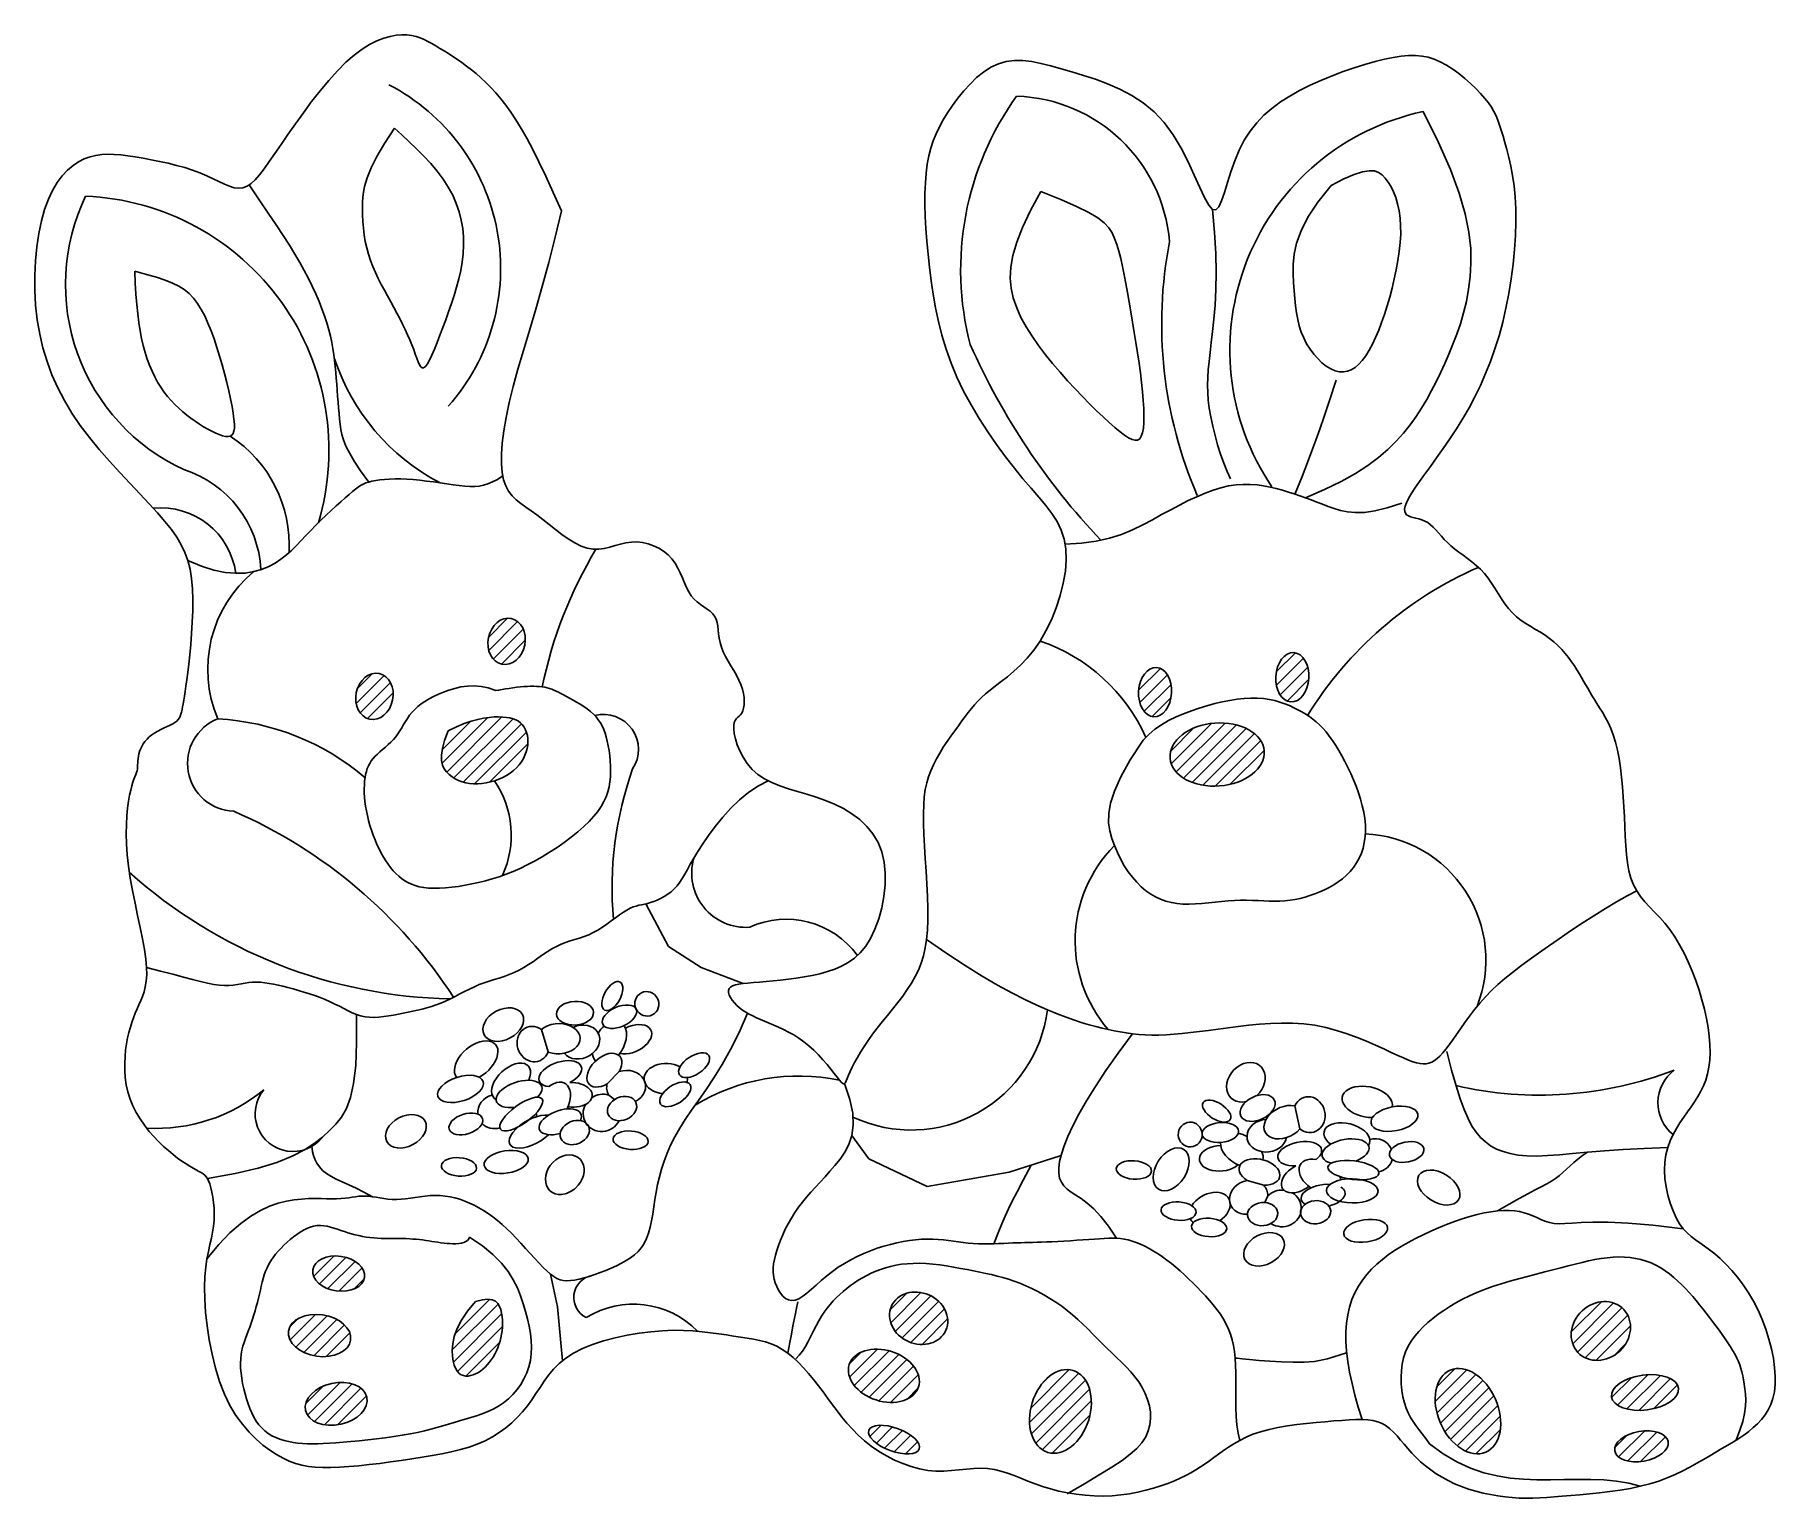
# Model space of a CAD drawing. Extents: x 1069 to 1417, y 503 to 796.
import ezdxf

# ---------------------------------------------------------------- set-up
doc = ezdxf.new("R2010")
doc.units = 0
doc.header["$LTSCALE"] = 10
doc.header["$MEASUREMENT"] = 0
for name, color, linetype in [('3', 3, 'CONTINUOUS'), ('7', 7, 'CONTINUOUS'), ('BH', 3, 'CONTINUOUS')]:
    doc.layers.add(name, color=color, linetype=linetype)

msp = doc.modelspace()

# ---------------------------------------------------------------- hatches: boundary and pattern name
at = {"layer": 'BH'}
h = msp.add_hatch(dxfattribs=at)
h.set_pattern_fill('ANSI31', color=256, scale=15, style=0)
h.set_pattern_definition([(45, (8891.5754, 11419.2446), (-1.32582521, 1.32582521), [])])
edge = h.paths.add_edge_path()
edge.add_ellipse((1305.65, 651.96), major_axis=(-9.41, -0.73), ratio=0.667745, start_angle=0, end_angle=360)
h.paths.add_polyline_path([(1151.9, 656.68), (1151.2, 654.79), (1150.78, 653.19), (1150.59, 651.86), (1150.62, 650.75), (1150.82, 649.85), (1151.16, 649.1), (1151.62, 648.48), (1152.15, 647.96), (1152.73, 647.5), (1153.36, 647.11), (1154.02, 646.78), (1154.72, 646.52), (1155.46, 646.31), (1156.23, 646.18), (1157.02, 646.11), (1157.84, 646.1), (1158.68, 646.16), (1159.53, 646.29), (1160.38, 646.47), (1161.23, 646.72), (1162.05, 647.02), (1162.85, 647.38), (1163.61, 647.79), (1164.32, 648.25), (1164.97, 648.76), (1165.57, 649.31), (1166.1, 649.9), (1166.56, 650.52), (1166.96, 651.16), (1167.29, 651.82), (1167.55, 652.49), (1167.74, 653.16), (1167.85, 653.84), (1167.89, 654.51), (1167.86, 655.16), (1167.77, 655.78), (1167.61, 656.38), (1167.39, 656.93), (1167.11, 657.44), (1166.78, 657.89), (1166.4, 658.28), (1165.96, 658.61), (1165.46, 658.88), (1164.91, 659.1), (1164.29, 659.27), (1163.6, 659.38), (1162.84, 659.45), (1162.01, 659.48), (1161.1, 659.47), (1160.1, 659.39), (1159.02, 659.24), (1157.83, 658.99), (1156.53, 658.63), (1155.12, 658.14), (1153.58, 657.49)])
edge = h.paths.add_edge_path()
edge.add_ellipse((1163.61, 674.59), major_axis=(0.94, 4.57), ratio=0.794519, start_angle=0, end_angle=360)
edge = h.paths.add_edge_path()
edge.add_ellipse((1137.2, 663.59), major_axis=(0.94, 4.57), ratio=0.794519, start_angle=0, end_angle=360)
edge = h.paths.add_edge_path()
edge.add_ellipse((1293.25, 664.44), major_axis=(0.28, 4.93), ratio=0.669347, start_angle=0, end_angle=360)
edge = h.paths.add_edge_path()
edge.add_ellipse((1320.68, 667.4), major_axis=(0.28, 4.93), ratio=0.669347, start_angle=0, end_angle=360)
edge = h.paths.add_edge_path()
edge.add_ellipse((1130.05, 548.18), major_axis=(-5.17, 0.75), ratio=0.666675, start_angle=0, end_angle=360)
edge = h.paths.add_edge_path()
edge.add_ellipse((1126.23, 535.8), major_axis=(-6.2, 0.9), ratio=0.666675, start_angle=0, end_angle=360)
edge = h.paths.add_edge_path()
edge.add_ellipse((1129.55, 522.14), major_axis=(-6.12, -1.34), ratio=0.666675, start_angle=0, end_angle=360)
h.paths.add_polyline_path([(1157.42, 542.6), (1155.81, 540.7), (1154.6, 538.9), (1153.73, 537.21), (1153.16, 535.62), (1152.85, 534.17), (1152.74, 532.85), (1152.78, 531.69), (1152.94, 530.68), (1153.16, 529.84), (1153.44, 529.16), (1153.77, 528.63), (1154.14, 528.23), (1154.55, 527.95), (1154.98, 527.78), (1155.44, 527.7), (1155.92, 527.7), (1156.41, 527.78), (1156.9, 527.92), (1157.39, 528.12), (1157.89, 528.37), (1158.37, 528.68), (1158.85, 529.05), (1159.31, 529.46), (1159.75, 529.91), (1160.16, 530.41), (1160.56, 530.94), (1160.92, 531.5), (1161.26, 532.09), (1161.57, 532.71), (1161.84, 533.35), (1162.09, 534.01), (1162.3, 534.68), (1162.47, 535.37), (1162.61, 536.06), (1162.71, 536.76), (1162.77, 537.46), (1162.8, 538.17), (1162.77, 538.87), (1162.71, 539.58), (1162.6, 540.28), (1162.44, 540.97), (1162.2, 541.62), (1161.85, 542.19), (1161.37, 542.64), (1160.71, 542.95), (1159.85, 543.07), (1158.77, 542.96)])
edge = h.paths.add_edge_path()
edge.add_ellipse((1245.99, 539.25), major_axis=(-5.44, 2.4), ratio=0.856369, start_angle=0, end_angle=360)
edge = h.paths.add_edge_path()
edge.add_ellipse((1239.03, 527.75), major_axis=(-6.92, 2.23), ratio=0.699664, start_angle=0, end_angle=360)
edge = h.paths.add_edge_path()
edge.add_ellipse((1241.08, 514.99), major_axis=(-5.04, 1.86), ratio=0.43315, start_angle=0, end_angle=360)
edge = h.paths.add_edge_path()
edge.add_ellipse((1274.33, 520.63), major_axis=(2.53, 8.19), ratio=0.689082, start_angle=0, end_angle=360)
edge = h.paths.add_edge_path()
edge.add_ellipse((1355.79, 520.68), major_axis=(-3.56, 8.2), ratio=0.671203, start_angle=0, end_angle=360)
edge = h.paths.add_edge_path()
edge.add_ellipse((1382.36, 536.71), major_axis=(-4.58, -4.29), ratio=0.878465, start_angle=0, end_angle=360)
edge = h.paths.add_edge_path()
edge.add_ellipse((1390.48, 513.65), major_axis=(-5.32, -0.93), ratio=0.555196, start_angle=0, end_angle=360)
edge = h.paths.add_edge_path()
edge.add_ellipse((1391.19, 524.41), major_axis=(-6.7, -0.86), ratio=0.518026, start_angle=0, end_angle=360)

# ---------------------------------------------------------------- linework, layer by layer
at = {"layer": '3'}
for p, q in [((1171.91, 592.49), (1170.57, 596.98)), ((1183.71, 586.12), (1186.14, 588.56)), ((1185.21, 582.99), (1184.04, 583.88)), ((1322.2, 577.12), (1321.2, 581.7)), ((1314.96, 565.83), (1311.66, 566.79)), ((1315.16, 562.37), (1315.76, 563.72))]:
    msp.add_line(p, q, dxfattribs=at)
for points in [[(1323.33, 703.3), (1327.13, 704.92), (1330.43, 706.53), (1333.3, 708.14), (1335.78, 709.74), (1337.93, 711.35), (1339.8, 712.96), (1341.43, 714.59), (1342.89, 716.22), (1344.21, 717.88), (1345.41, 719.55), (1346.52, 721.24), (1347.55, 722.96), (1348.51, 724.71), (1349.42, 726.48), (1350.29, 728.3), (1351.14, 730.15), (1351.98, 732.04), (1352.79, 733.98), (1353.56, 735.99), (1354.28, 738.09), (1354.92, 740.27), (1355.47, 742.56), (1355.91, 744.97), (1356.23, 747.52), (1356.4, 750.22), (1356.35, 753.15), (1356, 756.41), (1355.26, 760.07), (1354.05, 764.22), (1352.3, 768.95), (1349.91, 774.35), (1346.82, 780.51)], [(1329.47, 726.82), (1328.11, 722.75), (1327.04, 719.56), (1326.16, 716.99), (1325.38, 714.78), (1324.59, 712.65), (1323.71, 710.34), (1322.63, 707.58), (1321.27, 704.12)], [(1361.67, 560.71), (1364, 562.09), (1366.01, 563.22), (1367.73, 564.15), (1369.2, 564.91), (1370.45, 565.56), (1371.53, 566.13), (1372.47, 566.67), (1373.31, 567.21), (1374.07, 567.78), (1374.79, 568.4), (1375.5, 569.05), (1376.22, 569.72), (1376.97, 570.4), (1377.79, 571.09), (1378.7, 571.77), (1379.71, 572.44)]]:
    msp.add_lwpolyline(points, dxfattribs=at)
msp.add_lwpolyline([(1175.31, 564.1, 0.064315), (1177.4, 565.25, 0.064315)], format="xyb", dxfattribs=at)
for centre, radius, start, end in [((1121.03, 749.12), 41.39, 318.2865, 62.5688), ((1313.86, 748.86), 59.48, 144.2696, 194.5307), ((1264.53, 751.91), 31.7, 4.6894, 88.1009), ((1356.96, 732.82), 48.75, 102.0109, 214.0978), ((1116.2, 745.93), 40.77, 154.2962, 245.2179), ((1077.29, 712.83), 50.82, 343.3988, 87.5456), ((1381.22, 738.12), 86.65, 169.1053, 203.3711), ((1170.42, 744.69), 43.37, 197.9804, 242.4152), ((1383.42, 790.47), 139.13, 203.9728, 223.4335), ((1094.19, 693.83), 25.97, 356.6561, 56.9592), ((1092.32, 687.77), 22.21, 3.0218, 72.2004), ((1094.54, 686.22), 15.05, 7.4971, 95.8623), ((1256.65, 647.83), 87.71, 148.9967, 168.3867), ((1388.23, 619.88), 75.85, 113.6026, 148.2602), ((1129.21, 668.97), 25.35, 129.5288, 202.9457), ((1258.84, 640.84), 35.67, 24.0873, 71.3545), ((1109.41, 650.19), 9.58, 111.766, 267.9969), ((1103.3, 609.88), 49.27, 49.4788, 87.0213), ((1182.96, 652.96), 7.03, 326.3882, 104.2183), ((1255.88, 625.21), 71.19, 160.4164, 185.0029), ((1069.16, 548.91), 100.01, 33.0356, 66.4778), ((1304.31, 614.7), 27.04, 135.2369, 220.9009), ((1334.17, 610.91), 25.21, 338.3605, 87.4872), ((1211.47, 628.26), 10.86, 164.0726, 273.9369), ((1154.28, 701.96), 98.87, 228.0494, 268.889), ((1219.52, 601.41), 17.61, 36.1542, 114.5405), ((1093.62, 610.97), 33.75, 266.6775, 309.5413), ((1120.87, 580.11), 7.52, 139.9675, 322.0447), ((1222.06, 547.91), 39.78, 78.2604, 121.486)]:
    msp.add_arc(centre, radius, start, end, dxfattribs=at)
at = {"layer": '3', "extrusion": (0, 0, -1)}
for centre, major_axis, ratio in [((1184.76, 603.66), (1.55, 2.8), 0.510981), ((1177.29, 600.24), (3.71, 0.19), 0.636696), ((1186.18, 599.54), (3.35, 1.49), 0.542611), ((1191.65, 602.12), (1.09, -2.21), 0.966232), ((1201.1, 589.84), (2.94, 1.94), 0.52261), ((1154.4, 585.1), (4.52, 1.48), 0.506813), ((1197.34, 584.02), (2.94, 1.94), 0.52261), ((1166.55, 580.08), (4.16, 3.03), 0.359689), ((1186.7, 581.18), (2.78, 1.21), 0.761803), ((1155.48, 578.1), (3.33, 1.07), 0.573062), ((1177.24, 576.39), (2.78, 1.21), 0.761803)]:
    msp.add_ellipse(centre, major_axis=major_axis, ratio=ratio, dxfattribs=at)
at = {"layer": '3'}
for centre, major_axis, ratio in [((1162.94, 597.96), (-3.83, -2.04), 0.694434), ((1305.56, 580.67), (-2.71, 1.7), 0.510981), ((1313.74, 581.29), (-3.34, -1.63), 0.636696), ((1341.1, 579.14), (-4.68, -0.9), 0.506813), ((1143.48, 576.63), (-3.83, -2.04), 0.694434), ((1300.27, 575.99), (0.12, -2.47), 0.966232), ((1306.3, 576.38), (-3.65, -0.31), 0.542611), ((1188.41, 574.85), (-3.51, 0.27), 0.52261), ((1343.55, 572.49), (-3.43, -0.68), 0.573062), ((1154.09, 569.52), (-3.51, 0.27), 0.52261), ((1163.53, 570.5), (-4.39, -0.68), 0.502314), ((1289.01, 568.9), (-3.51, 0.27), 0.52261), ((1296.47, 569.03), (-2.53, -3.98), 0.647298), ((1332.9, 568.86), (-5.1, 0.64), 0.359689), ((1332.66, 564.72), (-5.17, 0.07), 0.46745), ((1349.94, 565.39), (-3.97, 2.45), 0.628214), ((1297.95, 560.67), (-3.51, 0.27), 0.52261), ((1314.74, 560.07), (-3.02, -0.29), 0.761803), ((1325.34, 560.46), (-3.02, -0.29), 0.761803), ((1304.05, 557.4), (-3.51, 0.27), 0.52261), ((1315.04, 553.04), (-3.83, -2.04), 0.694434), ((1335.34, 556.73), (-4.39, -0.68), 0.502314)]:
    msp.add_ellipse(centre, major_axis=major_axis, ratio=ratio, dxfattribs=at)
at = {"layer": '3', "extrusion": (0, 0, -1)}
for centre, major_axis, ratio, start_param, end_param in [((1173.98, 595.15), (4.34, 0.08), 0.694434, 3.818127, 8.363513), ((1168.93, 594.07), (1.17, -3.39), 0.884331, 5.472906, 10.330524), ((1178.36, 594.48), (3.65, 1.6), 0.82167, 4.671993, 9.197374), ((1184.16, 594.36), (2.29, 4.06), 0.628214, 4.833873, 5.243588), ((1184.16, 594.36), (2.29, 4.06), 0.628214, 0.312966, 1.847624), ((1188.66, 595.03), (3.82, 1.82), 0.60363, 4.666756, 8.789552), ((1157.53, 590.69), (-3.88, -3.29), 0.59593, 0, 5.040506), ((1183.16, 588.85), (3.05, 2.82), 0.610792, 1.926413, 7.354629), ((1184.16, 594.36), (2.29, 4.06), 0.628214, 3.346888, 3.835626), ((1164.5, 586.5), (3.43, 3.2), 0.579419, 2.930649, 7.208544), ((1174.34, 588.14), (4.22, 1.38), 0.528228, 2.302345, 7.567439), ((1187.51, 585.49), (3.88, 0.42), 0.849913, 4.443128, 7.452584), ((1195.44, 587.18), (4.34, 0.08), 0.694434, 8.006231, 11.716481), ((1166.12, 584.11), (4.52, 1.48), 0.506813, 1.917807, 7.096098), ((1172.97, 582.16), (2.29, 4.06), 0.628214, 5.283754, 7.760575), ((1176.72, 583.93), (4.02, -0.2), 0.611285, 4.559749, 8.022718), ((1187.51, 585.49), (3.88, 0.42), 0.849913, 9.047336, 9.741649), ((1195.44, 587.18), (4.34, 0.08), 0.694434, 6.238218, 6.563607), ((1161.35, 580.55), (-3.14, -1.59), 0.954465, 6.624937, 8.124516), ((1161.35, 580.55), (-3.14, -1.59), 0.954465, 9.660159, 9.75495), ((1174.33, 578.53), (4.17, 1.53), 0.502314, 4.306314, 6.811674), ((1182.75, 580.32), (3.37, 1.92), 0.947489, 7.262524, 10.447903), ((1182.75, 580.32), (3.37, 1.92), 0.947489, 10.912347, 11.832445), ((1161.35, 580.55), (-3.14, -1.59), 0.954465, 4.894044, 6.010371), ((1168.77, 576.57), (4.49, 2.56), 0.46745, 1.07043, 5.735699), ((1172.97, 582.16), (2.29, 4.06), 0.628214, 10.013182, 10.203236), ((1174.33, 578.53), (4.17, 1.53), 0.502314, 8.037215, 10.589499)]:
    msp.add_ellipse(centre, major_axis=major_axis, ratio=ratio, start_param=start_param, end_param=end_param, dxfattribs=at)
at = {"layer": '3'}
for centre, major_axis, ratio, start_param, end_param in [((1311.4, 586.44), (2.9, 3.24), 0.788102, 4.583668, 10.289959), ((1335.66, 582.51), (4.99, -1), 0.59593, 0, 5.040506), ((1319.1, 578.45), (-3.83, -2.04), 0.694434, 3.818127, 8.363513), ((1324.04, 579.95), (0.62, -3.54), 0.884331, 5.472906, 10.330524), ((1315.6, 575.74), (-3.96, -0.37), 0.82167, 4.671993, 9.197374), ((1331.59, 575.47), (-4.55, 1.14), 0.579419, 2.930649, 7.208544), ((1310.58, 572.83), (-3.97, 2.45), 0.628214, 0.312966, 1.847624), ((1310.58, 572.83), (-3.97, 2.45), 0.628214, 4.833873, 5.243588), ((1322.18, 572.14), (-4.36, -0.84), 0.528228, 2.302345, 7.567439), ((1331.33, 572.59), (-4.68, -0.9), 0.506813, 1.917807, 7.096098), ((1337.22, 571.79), (3.52, 0.13), 0.954465, 6.624937, 8.124516), ((1175.24, 567.94), (2.9, 3.24), 0.788102, 4.583668, 10.289959), ((1306.32, 571.23), (-4.22, -0.25), 0.60363, 4.666756, 8.789552), ((1314.12, 568.49), (-4.04, 0.99), 0.610792, 1.926413, 7.354629), ((1310.58, 572.83), (-3.97, 2.45), 0.628214, 3.346888, 3.835626), ((1326.28, 567.57), (-3.97, 2.45), 0.628214, 5.283754, 7.760575), ((1337.22, 571.79), (3.52, 0.13), 0.954465, 9.660159, 9.75495), ((1337.22, 571.79), (3.52, 0.13), 0.954465, 4.894044, 6.010371), ((1322.14, 567.31), (-3.42, -2.12), 0.611285, 4.559749, 8.022718), ((1326.28, 567.57), (-3.97, 2.45), 0.628214, 10.013182, 10.203236), ((1304.19, 561.08), (-3.83, -2.04), 0.694434, 8.006231, 11.716481), ((1311.94, 563.44), (-3.6, -1.51), 0.849913, 4.443128, 7.452584), ((1311.94, 563.44), (-3.6, -1.51), 0.849913, 9.047336, 9.741649), ((1318.61, 561.22), (-3.87, 0.05), 0.947489, 10.912347, 11.832445), ((1318.61, 561.22), (-3.87, 0.05), 0.947489, 7.262524, 10.447903), ((1326.84, 563.73), (-4.39, -0.68), 0.502314, 4.306314, 6.811674), ((1326.84, 563.73), (-4.39, -0.68), 0.502314, 8.037215, 9.9715), ((1304.19, 561.08), (-3.83, -2.04), 0.694434, 6.238218, 6.563607)]:
    msp.add_ellipse(centre, major_axis=major_axis, ratio=ratio, start_param=start_param, end_param=end_param, dxfattribs=at)
at = {"layer": '7'}
for points in [[(1174.58, 760.67), (1172.94, 764.35), (1171.46, 767.6), (1170.09, 770.45), (1168.83, 772.96), (1167.65, 775.16), (1166.55, 777.11), (1165.49, 778.83), (1164.46, 780.38), (1163.44, 781.8), (1162.43, 783.09), (1161.43, 784.27), (1160.44, 785.35), (1159.46, 786.35), (1158.49, 787.26), (1157.52, 788.1), (1156.57, 788.88), (1155.62, 789.61), (1154.69, 790.29), (1153.77, 790.93), (1152.87, 791.54), (1151.98, 792.11), (1151.12, 792.64), (1150.28, 793.15), (1149.46, 793.64), (1148.68, 794.1), (1147.9, 794.53), (1147.13, 794.92), (1146.34, 795.25), (1145.51, 795.53), (1144.63, 795.73), (1143.69, 795.84), (1142.67, 795.86), (1141.55, 795.77), (1140.34, 795.55), (1139.05, 795.19), (1137.68, 794.65), (1136.23, 793.92), (1134.71, 792.98), (1133.13, 791.8), (1131.48, 790.37), (1129.79, 788.67), (1128.07, 786.75), (1126.34, 784.68), (1124.64, 782.5), (1122.98, 780.28), (1121.39, 778.07), (1119.89, 775.94), (1118.52, 773.94), (1117.29, 772.12), (1116.18, 770.5), (1115.17, 769.09), (1114.24, 767.88), (1113.37, 766.88), (1112.54, 766.11), (1111.72, 765.57), (1110.9, 765.25), (1110.04, 765.17), (1109.15, 765.29), (1108.21, 765.57), (1107.2, 765.99), (1106.12, 766.5), (1104.96, 767.07), (1103.7, 767.67), (1102.32, 768.26), (1100.84, 768.8), (1099.26, 769.3), (1097.62, 769.76), (1095.94, 770.17), (1094.24, 770.55), (1092.56, 770.89), (1090.93, 771.18), (1089.36, 771.45), (1087.88, 771.67), (1086.48, 771.85), (1085.15, 771.96), (1083.89, 771.99), (1082.67, 771.93), (1081.49, 771.76), (1080.34, 771.47), (1079.2, 771.04), (1078.06, 770.46), (1076.94, 769.71), (1075.84, 768.77), (1074.79, 767.65), (1073.79, 766.32), (1072.87, 764.76), (1072.02, 762.97), (1071.27, 760.94), (1070.63, 758.65), (1070.11, 756.14), (1069.7, 753.46), (1069.43, 750.64), (1069.3, 747.73), (1069.31, 744.77), (1069.47, 741.8), (1069.79, 738.88), (1070.28, 736.02), (1070.93, 733.24), (1071.75, 730.53), (1072.73, 727.88), (1073.89, 725.28), (1075.22, 722.73), (1076.71, 720.22), (1078.38, 717.75), (1080.22, 715.32), (1082.18, 712.93), (1084.22, 710.59), (1086.28, 708.33), (1088.33, 706.15), (1090.3, 704.08), (1092.15, 702.11), (1093.84, 700.28), (1095.32, 698.57), (1096.6, 696.97), (1097.68, 695.43), (1098.58, 693.9), (1099.32, 692.35), (1099.9, 690.74), (1100.33, 689.02), (1100.63, 687.15), (1100.81, 685.12), (1100.88, 682.95), (1100.87, 680.69), (1100.79, 678.41), (1100.65, 676.15), (1100.47, 673.96), (1100.27, 671.9), (1100.07, 670.02), (1099.87, 668.36), (1099.68, 666.91), (1099.51, 665.65), (1099.35, 664.56), (1099.2, 663.62), (1099.06, 662.81), (1098.93, 662.11), (1098.82, 661.49), (1098.73, 660.94), (1098.63, 660.46), (1098.52, 660.02), (1098.38, 659.63), (1098.21, 659.27), (1097.98, 658.95), (1097.69, 658.65), (1097.32, 658.37), (1096.87, 658.1), (1096.34, 657.83), (1095.76, 657.56), (1095.14, 657.27), (1094.51, 656.98), (1093.88, 656.66), (1093.27, 656.31), (1092.7, 655.93), (1092.19, 655.51), (1091.73, 655.05), (1091.32, 654.58), (1090.98, 654.08), (1090.68, 653.57), (1090.44, 653.06), (1090.24, 652.56), (1090.1, 652.07), (1090, 651.6), (1089.94, 651.15), (1089.9, 650.71), (1089.88, 650.29), (1089.86, 649.89), (1089.84, 649.49), (1089.8, 649.11), (1089.73, 648.73), (1089.62, 648.36), (1089.48, 647.97), (1089.31, 647.53), (1089.12, 647.03), (1088.91, 646.43), (1088.7, 645.72), (1088.48, 644.86), (1088.26, 643.84), (1088.05, 642.64), (1087.86, 641.25), (1087.71, 639.7), (1087.61, 637.97), (1087.57, 636.1), (1087.62, 634.08), (1087.76, 631.92), (1088.01, 629.63), (1088.37, 627.23), (1088.82, 624.76), (1089.33, 622.26), (1089.86, 619.78), (1090.38, 617.37), (1090.85, 615.08), (1091.24, 612.95), (1091.52, 611.03), (1091.66, 609.35), (1091.67, 607.89), (1091.58, 606.62), (1091.39, 605.5), (1091.13, 604.51), (1090.82, 603.6), (1090.47, 602.75), (1090.1, 601.92), (1089.74, 601.09), (1089.38, 600.23), (1089.03, 599.34), (1088.7, 598.41), (1088.4, 597.43), (1088.11, 596.4), (1087.86, 595.31), (1087.64, 594.14), (1087.46, 592.89), (1087.34, 591.57), (1087.28, 590.2), (1087.29, 588.79), (1087.39, 587.36), (1087.59, 585.93), (1087.91, 584.49), (1088.34, 583.08), (1088.9, 581.71), (1089.58, 580.37), (1090.36, 579.09), (1091.21, 577.86), (1092.12, 576.69), (1093.08, 575.59), (1094.05, 574.57), (1095.03, 573.62), (1096, 572.76), (1096.94, 571.98), (1097.85, 571.29), (1098.72, 570.67), (1099.54, 570.12), (1100.29, 569.65), (1100.98, 569.24), (1101.59, 568.9), (1102.11, 568.62), (1102.56, 568.37), (1102.94, 568.13), (1103.27, 567.87), (1103.55, 567.56), (1103.8, 567.18), (1104.03, 566.7), (1104.26, 566.1), (1104.48, 565.35), (1104.68, 564.47), (1104.87, 563.48), (1105.02, 562.4), (1105.13, 561.25), (1105.17, 560.07), (1105.15, 558.86), (1105.05, 557.65), (1104.85, 556.45), (1104.6, 555.24), (1104.3, 553.97), (1104, 552.61), (1103.71, 551.12), (1103.46, 549.46), (1103.29, 547.59), (1103.21, 545.48), (1103.26, 543.09), (1103.43, 540.49), (1103.73, 537.74), (1104.16, 534.91), (1104.73, 532.06), (1105.42, 529.27), (1106.25, 526.59), (1107.21, 524.1), (1108.3, 521.84), (1109.5, 519.83), (1110.79, 518.05), (1112.13, 516.47), (1113.52, 515.09), (1114.91, 513.9), (1116.29, 512.88), (1117.63, 512.01), (1118.92, 511.29), (1120.17, 510.7), (1121.42, 510.23), (1122.68, 509.88), (1123.98, 509.63), (1125.37, 509.47), (1126.85, 509.4), (1128.46, 509.4), (1130.21, 509.47), (1132.09, 509.6), (1134.08, 509.77), (1136.14, 509.99), (1138.26, 510.24), (1140.4, 510.52), (1142.54, 510.82), (1144.66, 511.13), (1146.73, 511.45), (1148.74, 511.78), (1150.68, 512.14), (1152.56, 512.54), (1154.37, 513), (1156.1, 513.51), (1157.74, 514.1), (1159.3, 514.77), (1160.77, 515.55), (1162.14, 516.41), (1163.43, 517.35), (1164.63, 518.36), (1165.75, 519.43), (1166.79, 520.56), (1167.76, 521.74), (1168.65, 522.94), (1169.49, 524.18), (1170.3, 525.42), (1171.12, 526.67), (1172, 527.89), (1172.99, 529.08), (1174.12, 530.22), (1175.44, 531.3), (1176.98, 532.3), (1178.79, 533.21), (1180.81, 534.02), (1183, 534.74), (1185.32, 535.35), (1187.7, 535.86), (1190.1, 536.27), (1192.47, 536.57), (1194.76, 536.76), (1196.92, 536.84), (1198.96, 536.82), (1200.87, 536.73), (1202.68, 536.57), (1204.39, 536.37), (1206.01, 536.15), (1207.54, 535.92), (1208.99, 535.69), (1210.38, 535.49), (1211.7, 535.29), (1212.97, 535.08), (1214.19, 534.83), (1215.37, 534.52), (1216.52, 534.13), (1217.63, 533.64), (1218.73, 533.03), (1219.82, 532.28), (1220.88, 531.41), (1221.94, 530.43), (1222.97, 529.36), (1223.98, 528.21), (1224.98, 527.01), (1225.95, 525.77), (1226.9, 524.51), (1227.83, 523.24), (1228.75, 521.97), (1229.68, 520.71), (1230.64, 519.47), (1231.65, 518.25), (1232.73, 517.05), (1233.88, 515.89), (1235.14, 514.77), (1236.52, 513.69), (1237.99, 512.68), (1239.55, 511.75), (1241.16, 510.91), (1242.81, 510.19), (1244.49, 509.58), (1246.17, 509.13), (1247.83, 508.82), (1249.45, 508.69), (1251.04, 508.69), (1252.58, 508.78), (1254.1, 508.92), (1255.57, 509.08), (1257.01, 509.21), (1258.41, 509.26), (1259.78, 509.21), (1261.12, 509.02), (1262.44, 508.7), (1263.75, 508.28), (1265.07, 507.79), (1266.42, 507.25), (1267.81, 506.68), (1269.25, 506.13), (1270.76, 505.6), (1272.35, 505.12), (1274.01, 504.7), (1275.73, 504.35), (1277.49, 504.07), (1279.28, 503.87), (1281.08, 503.75), (1282.88, 503.71), (1284.67, 503.77), (1286.42, 503.92), (1288.14, 504.16), (1289.81, 504.47), (1291.42, 504.85), (1292.96, 505.27), (1294.43, 505.74), (1295.82, 506.24), (1297.1, 506.76), (1298.29, 507.28), (1299.4, 507.82), (1300.42, 508.37), (1301.4, 508.93), (1302.33, 509.52), (1303.23, 510.12), (1304.13, 510.75), (1305.02, 511.41), (1305.94, 512.09), (1306.9, 512.78), (1307.91, 513.48), (1308.99, 514.17), (1310.16, 514.84), (1311.43, 515.47), (1312.82, 516.05), (1314.35, 516.57), (1316.03, 517.02), (1317.82, 517.4), (1319.69, 517.72), (1321.61, 517.99), (1323.53, 518.22), (1325.43, 518.41), (1327.26, 518.57), (1328.99, 518.71), (1330.58, 518.84), (1332.05, 518.95), (1333.4, 519.01), (1334.63, 519.02), (1335.76, 518.95), (1336.8, 518.81), (1337.75, 518.57), (1338.62, 518.21), (1339.43, 517.74), (1340.19, 517.15), (1340.91, 516.47), (1341.61, 515.72), (1342.32, 514.91), (1343.03, 514.05), (1343.77, 513.18), (1344.56, 512.3), (1345.41, 511.42), (1346.32, 510.57), (1347.3, 509.74), (1348.34, 508.93), (1349.44, 508.17), (1350.61, 507.45), (1351.84, 506.78), (1353.13, 506.16), (1354.49, 505.6), (1355.91, 505.11), (1357.36, 504.68), (1358.83, 504.31), (1360.31, 503.99), (1361.79, 503.74), (1363.24, 503.54), (1364.66, 503.4), (1366.05, 503.31), (1367.4, 503.27), (1368.76, 503.28), (1370.13, 503.33), (1371.55, 503.41), (1373.05, 503.52), (1374.63, 503.65), (1376.33, 503.79), (1378.15, 503.96), (1380.09, 504.14), (1382.1, 504.35), (1384.15, 504.6), (1386.21, 504.89), (1388.26, 505.24), (1390.24, 505.65), (1392.15, 506.14), (1393.95, 506.71), (1395.63, 507.34), (1397.23, 508.03), (1398.74, 508.75), (1400.17, 509.51), (1401.54, 510.27), (1402.86, 511.03), (1404.13, 511.77), (1405.36, 512.49), (1406.57, 513.18), (1407.73, 513.86), (1408.85, 514.54), (1409.92, 515.22), (1410.95, 515.91), (1411.92, 516.63), (1412.84, 517.38), (1413.69, 518.17), (1414.48, 519.01), (1415.19, 519.93), (1415.82, 520.93), (1416.34, 522.02), (1416.75, 523.23), (1417.04, 524.57), (1417.19, 526.04), (1417.21, 527.66), (1417.09, 529.4), (1416.84, 531.25), (1416.47, 533.15), (1415.97, 535.09), (1415.35, 537.04), (1414.63, 538.97), (1413.8, 540.85), (1412.86, 542.64), (1411.85, 544.35), (1410.78, 545.95), (1409.66, 547.45), (1408.52, 548.83), (1407.37, 550.07), (1406.24, 551.18), (1405.14, 552.15), (1404.09, 552.96), (1403.1, 553.67), (1402.15, 554.31), (1401.25, 554.93), (1400.39, 555.57), (1399.59, 556.3), (1398.82, 557.14), (1398.1, 558.14), (1397.42, 559.35), (1396.79, 560.72), (1396.24, 562.23), (1395.77, 563.84), (1395.42, 565.5), (1395.18, 567.18), (1395.08, 568.84), (1395.14, 570.44), (1395.36, 571.95), (1395.72, 573.37), (1396.21, 574.7), (1396.8, 575.97), (1397.46, 577.18), (1398.17, 578.32), (1398.92, 579.43), (1399.66, 580.49), (1400.39, 581.53), (1401.08, 582.55), (1401.73, 583.58), (1402.33, 584.63), (1402.86, 585.73), (1403.32, 586.88), (1403.7, 588.1), (1403.97, 589.42), (1404.14, 590.84), (1404.2, 592.36), (1404.16, 593.96), (1404.03, 595.64), (1403.8, 597.39), (1403.47, 599.2), (1403.06, 601.05), (1402.57, 602.94), (1402, 604.84), (1401.34, 606.75), (1400.62, 608.64), (1399.84, 610.48), (1399, 612.26), (1398.1, 613.94), (1397.16, 615.51), (1396.17, 616.95), (1395.16, 618.23), (1394.12, 619.39), (1393.1, 620.47), (1392.11, 621.5), (1391.17, 622.52), (1390.3, 623.57), (1389.53, 624.68), (1388.89, 625.9), (1388.37, 627.24), (1387.98, 628.72), (1387.69, 630.3), (1387.48, 631.99), (1387.34, 633.76), (1387.23, 635.61), (1387.15, 637.52), (1387.07, 639.48), (1386.97, 641.47), (1386.84, 643.47), (1386.69, 645.47), (1386.5, 647.42), (1386.27, 649.32), (1385.99, 651.14), (1385.67, 652.85), (1385.28, 654.43), (1384.83, 655.87), (1384.34, 657.17), (1383.8, 658.35), (1383.25, 659.43), (1382.68, 660.41), (1382.12, 661.32), (1381.58, 662.16), (1381.06, 662.96), (1380.59, 663.73), (1380.15, 664.48), (1379.73, 665.21), (1379.32, 665.93), (1378.91, 666.65), (1378.49, 667.38), (1378.05, 668.13), (1377.58, 668.9), (1377.06, 669.69), (1376.5, 670.51), (1375.89, 671.33), (1375.24, 672.15), (1374.53, 672.96), (1373.78, 673.73), (1372.97, 674.48), (1372.12, 675.17), (1371.21, 675.81), (1370.27, 676.4), (1369.3, 676.98), (1368.33, 677.56), (1367.36, 678.15), (1366.42, 678.79), (1365.52, 679.49), (1364.68, 680.28), (1363.9, 681.15), (1363.18, 682.11), (1362.5, 683.12), (1361.84, 684.16), (1361.18, 685.21), (1360.52, 686.24), (1359.82, 687.23), (1359.08, 688.16), (1358.28, 689.01), (1357.44, 689.78), (1356.57, 690.49), (1355.69, 691.16), (1354.82, 691.8), (1353.96, 692.42), (1353.15, 693.04), (1352.39, 693.67), (1351.7, 694.32), (1351.07, 694.98), (1350.48, 695.64), (1349.93, 696.27), (1349.39, 696.87), (1348.86, 697.42), (1348.32, 697.91), (1347.76, 698.32), (1347.17, 698.63), (1346.57, 698.87), (1345.96, 699.06), (1345.37, 699.21), (1344.82, 699.35), (1344.31, 699.5), (1343.88, 699.67), (1343.53, 699.89), (1343.28, 700.19), (1343.15, 700.56), (1343.13, 701.03), (1343.25, 701.6), (1343.51, 702.3), (1343.91, 703.12), (1344.47, 704.1), (1345.19, 705.23), (1346.09, 706.52), (1347.13, 707.98), (1348.28, 709.57), (1349.52, 711.3), (1350.82, 713.13), (1352.15, 715.06), (1353.48, 717.08), (1354.77, 719.16), (1356.01, 721.3), (1357.18, 723.5), (1358.29, 725.77), (1359.33, 728.11), (1360.3, 730.54), (1361.19, 733.06), (1362.01, 735.68), (1362.74, 738.4), (1363.39, 741.23), (1363.95, 744.13), (1364.43, 747.07), (1364.81, 750.02), (1365.09, 752.93), (1365.28, 755.76), (1365.36, 758.49), (1365.34, 761.06), (1365.21, 763.46), (1365, 765.68), (1364.71, 767.73), (1364.36, 769.61), (1363.98, 771.34), (1363.58, 772.91), (1363.19, 774.33), (1362.81, 775.61), (1362.46, 776.76), (1362.12, 777.8), (1361.78, 778.76), (1361.4, 779.66), (1360.98, 780.52), (1360.48, 781.38), (1359.88, 782.24), (1359.17, 783.15), (1358.33, 784.12), (1357.37, 785.12), (1356.31, 786.14), (1355.17, 787.14), (1353.98, 788.1), (1352.75, 788.99), (1351.5, 789.79), (1350.26, 790.46), (1349.04, 790.99), (1347.82, 791.38), (1346.58, 791.62), (1345.28, 791.74), (1343.92, 791.72), (1342.45, 791.59), (1340.86, 791.34), (1339.12, 790.97), (1337.22, 790.5), (1335.19, 789.93), (1333.05, 789.26), (1330.85, 788.51), (1328.62, 787.67), (1326.41, 786.75), (1324.24, 785.77), (1322.15, 784.72), (1320.18, 783.61), (1318.33, 782.43), (1316.61, 781.15), (1315.02, 779.77), (1313.56, 778.26), (1312.25, 776.61), (1311.07, 774.8), (1310.05, 772.82), (1309.16, 770.67), (1308.4, 768.45), (1307.73, 766.3), (1307.12, 764.33), (1306.54, 762.69), (1305.97, 761.48), (1305.37, 760.85), (1304.71, 760.92), (1303.97, 761.77), (1303.14, 763.3), (1302.18, 765.35), (1301.09, 767.79), (1299.85, 770.45), (1298.44, 773.19), (1296.85, 775.87), (1295.05, 778.32), (1293.05, 780.44), (1290.88, 782.23), (1288.58, 783.74), (1286.19, 785), (1283.76, 786.06), (1281.32, 786.96), (1278.93, 787.73), (1276.63, 788.43), (1274.45, 789.08), (1272.39, 789.65), (1270.43, 790.14), (1268.58, 790.49), (1266.81, 790.69), (1265.12, 790.71), (1263.5, 790.51), (1261.94, 790.06), (1260.43, 789.36), (1258.97, 788.42), (1257.58, 787.3), (1256.25, 786.02), (1255, 784.64), (1253.83, 783.19), (1252.76, 781.71), (1251.78, 780.25), (1250.91, 778.84), (1250.14, 777.45), (1249.46, 776.07), (1248.89, 774.66), (1248.4, 773.19), (1248.01, 771.64), (1247.7, 769.99), (1247.47, 768.19), (1247.33, 766.24), (1247.25, 764.14), (1247.25, 761.91), (1247.32, 759.56), (1247.45, 757.12), (1247.63, 754.6), (1247.87, 752.01), (1248.16, 749.37), (1248.49, 746.7), (1248.89, 744.01), (1249.37, 741.28), (1249.94, 738.54), (1250.64, 735.78), (1251.47, 733.01), (1252.46, 730.22), (1253.62, 727.43), (1254.96, 724.63), (1256.46, 721.86), (1258.09, 719.13), (1259.8, 716.48), (1261.57, 713.93), (1263.36, 711.5), (1265.12, 709.22), (1266.84, 707.11), (1268.47, 705.2), (1270, 703.43), (1271.38, 701.77), (1272.61, 700.15), (1273.65, 698.52), (1274.48, 696.83), (1275.08, 695.03), (1275.43, 693.07), (1275.49, 690.92), (1275.31, 688.6), (1274.89, 686.19), (1274.26, 683.73), (1273.46, 681.29), (1272.51, 678.92), (1271.43, 676.68), (1270.25, 674.64), (1268.99, 672.82), (1267.68, 671.23), (1266.35, 669.83), (1265.03, 668.6), (1263.73, 667.52), (1262.49, 666.55), (1261.33, 665.67), (1260.28, 664.86), (1259.35, 664.09), (1258.54, 663.35), (1257.81, 662.62), (1257.14, 661.89), (1256.52, 661.15), (1255.9, 660.37), (1255.28, 659.55), (1254.63, 658.67), (1253.93, 657.72), (1253.19, 656.71), (1252.43, 655.64), (1251.66, 654.54), (1250.91, 653.4), (1250.2, 652.24), (1249.53, 651.07), (1248.92, 649.9), (1248.4, 648.72), (1247.96, 647.53), (1247.6, 646.28), (1247.32, 644.95), (1247.12, 643.51), (1246.99, 641.93), (1246.93, 640.17), (1246.95, 638.2), (1247.02, 636.02), (1247.15, 633.66), (1247.31, 631.18), (1247.47, 628.63), (1247.62, 626.08), (1247.75, 623.56), (1247.83, 621.16), (1247.83, 618.91), (1247.75, 616.86), (1247.58, 614.99), (1247.32, 613.29), (1246.97, 611.73), (1246.52, 610.26), (1245.97, 608.88), (1245.32, 607.55), (1244.57, 606.25), (1243.72, 604.95), (1242.79, 603.65), (1241.81, 602.36), (1240.78, 601.07), (1239.74, 599.79), (1238.72, 598.52), (1237.72, 597.26), (1236.77, 596.02), (1235.9, 594.8), (1235.1, 593.61), (1234.38, 592.47), (1233.74, 591.38), (1233.18, 590.36), (1232.69, 589.42), (1232.28, 588.57), (1231.95, 587.84), (1231.7, 587.22), (1231.51, 586.73), (1231.35, 586.37), (1231.19, 586.16), (1231.02, 586.09), (1230.8, 586.18), (1230.52, 586.44), (1230.16, 586.86), (1229.68, 587.46), (1229.1, 588.19), (1228.42, 589.04), (1227.67, 589.96), (1226.85, 590.93), (1225.96, 591.9), (1225.03, 592.85), (1224.06, 593.73), (1223.06, 594.53), (1222.05, 595.25), (1221.02, 595.89), (1220, 596.46), (1218.98, 596.97), (1217.99, 597.44), (1217.02, 597.86), (1216.09, 598.26), (1215.2, 598.63), (1214.36, 598.99), (1213.56, 599.34), (1212.81, 599.69), (1212.09, 600.06), (1211.42, 600.44), (1210.79, 600.85), (1210.2, 601.3), (1209.65, 601.79), (1209.15, 602.3), (1208.72, 602.83), (1208.37, 603.36), (1208.11, 603.87), (1207.97, 604.35), (1207.95, 604.79), (1208.08, 605.17), (1208.35, 605.47), (1208.77, 605.71), (1209.34, 605.9), (1210.04, 606.05), (1210.88, 606.17), (1211.85, 606.26), (1212.94, 606.35), (1214.15, 606.45), (1215.48, 606.56), (1216.9, 606.69), (1218.39, 606.84), (1219.94, 607.03), (1221.52, 607.24), (1223.11, 607.5), (1224.69, 607.8), (1226.24, 608.14), (1227.75, 608.55), (1229.2, 609.03), (1230.59, 609.63), (1231.91, 610.36), (1233.16, 611.25), (1234.32, 612.34), (1235.4, 613.65), (1236.38, 615.21), (1237.25, 617.04), (1238, 619.08), (1238.6, 621.28), (1239.03, 623.58), (1239.27, 625.91), (1239.3, 628.22), (1239.08, 630.44), (1238.61, 632.52), (1237.86, 634.4), (1236.85, 636.09), (1235.63, 637.6), (1234.22, 638.94), (1232.66, 640.11), (1230.97, 641.14), (1229.19, 642.04), (1227.35, 642.8), (1225.48, 643.46), (1223.61, 644.05), (1221.77, 644.59), (1219.97, 645.13), (1218.26, 645.7), (1216.65, 646.34), (1215.16, 647.08), (1213.84, 647.95), (1212.68, 648.99), (1211.71, 650.16), (1210.89, 651.4), (1210.24, 652.67), (1209.73, 653.93), (1209.36, 655.12), (1209.13, 656.19), (1209.02, 657.1), (1209.02, 657.82), (1209.12, 658.36), (1209.3, 658.77), (1209.53, 659.09), (1209.8, 659.36), (1210.08, 659.62), (1210.36, 659.9), (1210.62, 660.25), (1210.83, 660.7), (1211, 661.25), (1211.1, 661.88), (1211.13, 662.59), (1211.09, 663.36), (1210.97, 664.19), (1210.76, 665.05), (1210.45, 665.95), (1210.04, 666.86), (1209.55, 667.8), (1209.01, 668.74), (1208.45, 669.69), (1207.89, 670.64), (1207.37, 671.58), (1206.92, 672.52), (1206.55, 673.44), (1206.29, 674.35), (1206.12, 675.23), (1206, 676.08), (1205.91, 676.89), (1205.82, 677.66), (1205.69, 678.37), (1205.49, 679.03), (1205.2, 679.61), (1204.79, 680.13), (1204.28, 680.6), (1203.69, 681.05), (1203.05, 681.49), (1202.39, 681.95), (1201.73, 682.46), (1201.11, 683.04), (1200.53, 683.71), (1200.03, 684.48), (1199.59, 685.35), (1199.18, 686.29), (1198.77, 687.27), (1198.34, 688.26), (1197.86, 689.24), (1197.31, 690.19), (1196.66, 691.07), (1195.88, 691.88), (1195.01, 692.59), (1194.04, 693.2), (1193, 693.7), (1191.92, 694.08), (1190.8, 694.33), (1189.68, 694.46), (1188.56, 694.44), (1187.46, 694.28), (1186.38, 694.03), (1185.31, 693.72), (1184.23, 693.41), (1183.14, 693.16), (1182.04, 693.01), (1180.9, 693), (1179.72, 693.2), (1178.5, 693.64), (1177.23, 694.27), (1175.95, 695.07), (1174.66, 695.98), (1173.37, 696.97), (1172.09, 697.97), (1170.85, 698.95), (1169.65, 699.87), (1168.51, 700.69), (1167.43, 701.44), (1166.43, 702.17), (1165.52, 702.91), (1164.72, 703.71), (1164.02, 704.62), (1163.45, 705.67), (1163.01, 706.91), (1162.72, 708.38), (1162.57, 710.09), (1162.58, 712.04), (1162.73, 714.23), (1163.05, 716.68), (1163.52, 719.37), (1164.15, 722.33), (1164.94, 725.54), (1165.89, 729.02), (1166.98, 732.76), (1168.17, 736.77), (1169.43, 741.03), (1170.73, 745.56), (1172.04, 750.34), (1173.34, 755.38), (1174.58, 760.67)], [(1141.22, 777.16), (1139.2, 774.14), (1137.65, 771.53), (1136.51, 769.27), (1135.71, 767.29), (1135.21, 765.56), (1134.92, 764), (1134.8, 762.56), (1134.78, 761.19), (1134.81, 759.84), (1134.88, 758.5), (1134.99, 757.17), (1135.16, 755.85), (1135.37, 754.55), (1135.65, 753.27), (1135.98, 752), (1136.38, 750.75), (1136.85, 749.52), (1137.38, 748.32), (1137.95, 747.13), (1138.55, 745.95), (1139.18, 744.79), (1139.82, 743.64), (1140.46, 742.5), (1141.08, 741.36), (1141.69, 740.23), (1142.27, 739.11), (1142.82, 738.01), (1143.34, 736.93), (1143.82, 735.87), (1144.27, 734.85), (1144.67, 733.86), (1145.04, 732.91), (1145.36, 732.01), (1145.65, 731.2), (1145.92, 730.48), (1146.18, 729.9), (1146.45, 729.49), (1146.73, 729.27), (1147.03, 729.27), (1147.38, 729.53), (1147.77, 730.06), (1148.21, 730.83), (1148.69, 731.83), (1149.2, 733), (1149.74, 734.33), (1150.29, 735.78), (1150.86, 737.31), (1151.44, 738.89), (1152.02, 740.49), (1152.59, 742.11), (1153.13, 743.75), (1153.62, 745.4), (1154.07, 747.06), (1154.44, 748.73), (1154.74, 750.4), (1154.93, 752.09), (1155.02, 753.77), (1154.99, 755.46), (1154.84, 757.14), (1154.56, 758.82), (1154.13, 760.48), (1153.56, 762.14), (1152.84, 763.78), (1151.96, 765.4), (1150.91, 767), (1149.73, 768.57), (1148.44, 770.11), (1147.05, 771.61), (1145.61, 773.07), (1144.14, 774.49), (1142.67, 775.85), (1141.22, 777.16)], [(1112.13, 765.84), (1114.17, 762.86), (1115.96, 760.21), (1117.55, 757.84), (1118.95, 755.71), (1120.19, 753.78), (1121.29, 752), (1122.28, 750.32), (1123.17, 748.71), (1124.01, 747.13), (1124.77, 745.57), (1125.48, 744.04), (1126.12, 742.54), (1126.7, 741.07), (1127.22, 739.64), (1127.68, 738.25), (1128.07, 736.9), (1128.4, 735.6), (1128.68, 734.34), (1128.9, 733.11), (1129.09, 731.9), (1129.24, 730.71), (1129.37, 729.53), (1129.48, 728.36), (1129.57, 727.18), (1129.66, 725.99), (1129.74, 724.8), (1129.83, 723.61), (1129.92, 722.43), (1130.01, 721.27), (1130.11, 720.14), (1130.22, 719.04), (1130.34, 717.98), (1130.49, 716.97), (1130.7, 715.94), (1131.02, 714.85), (1131.5, 713.64), (1132.2, 712.25), (1133.16, 710.63), (1134.42, 708.71), (1136.05, 706.44)], [(1328.47, 765.76), (1325.8, 762.4), (1323.81, 759.38), (1322.42, 756.66), (1321.53, 754.2), (1321.03, 751.97), (1320.83, 749.94), (1320.82, 748.07), (1320.92, 746.33), (1321.04, 744.69), (1321.17, 743.13), (1321.32, 741.65), (1321.52, 740.25), (1321.77, 738.92), (1322.08, 737.64), (1322.48, 736.42), (1322.96, 735.24), (1323.55, 734.1), (1324.22, 733.03), (1324.97, 732.02), (1325.77, 731.11), (1326.61, 730.3), (1327.48, 729.62), (1328.35, 729.08), (1329.22, 728.7), (1330.06, 728.49), (1330.89, 728.46), (1331.69, 728.59), (1332.47, 728.89), (1333.22, 729.36), (1333.96, 729.98), (1334.67, 730.76), (1335.37, 731.7), (1336.05, 732.78), (1336.7, 733.99), (1337.34, 735.33), (1337.95, 736.78), (1338.54, 738.33), (1339.1, 739.96), (1339.64, 741.66), (1340.15, 743.42), (1340.63, 745.22), (1341.07, 747.05), (1341.47, 748.88), (1341.8, 750.72), (1342.06, 752.52), (1342.25, 754.3), (1342.35, 756.01), (1342.34, 757.65), (1342.23, 759.21), (1342.02, 760.67), (1341.73, 762.04), (1341.35, 763.3), (1340.91, 764.45), (1340.41, 765.48), (1339.86, 766.4), (1339.27, 767.19), (1338.65, 767.85), (1337.94, 768.34), (1337.08, 768.63), (1336.02, 768.68), (1334.69, 768.46), (1333.02, 767.92), (1330.97, 767.03), (1328.47, 765.76)], [(1270.4, 764.53), (1268.34, 760.71), (1266.75, 757.36), (1265.58, 754.4), (1264.8, 751.76), (1264.38, 749.4), (1264.28, 747.23), (1264.47, 745.2), (1264.91, 743.24), (1265.58, 741.3), (1266.44, 739.37), (1267.47, 737.46), (1268.65, 735.58), (1269.94, 733.72), (1271.32, 731.9), (1272.77, 730.12), (1274.25, 728.38), (1275.75, 726.7), (1277.24, 725.08), (1278.71, 723.53), (1280.15, 722.07), (1281.54, 720.7), (1282.85, 719.45), (1284.09, 718.32), (1285.22, 717.33), (1286.24, 716.48), (1287.15, 715.79), (1287.95, 715.27), (1288.65, 714.93), (1289.25, 714.78), (1289.76, 714.83), (1290.17, 715.09), (1290.49, 715.58), (1290.74, 716.3), (1290.9, 717.24), (1291, 718.37), (1291.02, 719.68), (1290.99, 721.15), (1290.89, 722.77), (1290.74, 724.5), (1290.55, 726.33), (1290.31, 728.25), (1290.04, 730.23), (1289.74, 732.26), (1289.42, 734.31), (1289.08, 736.37), (1288.74, 738.42), (1288.39, 740.44), (1288.04, 742.42), (1287.71, 744.32), (1287.38, 746.15), (1287.05, 747.9), (1286.72, 749.56), (1286.37, 751.12), (1285.99, 752.58), (1285.59, 753.92), (1285.16, 755.14), (1284.67, 756.24), (1284.02, 757.26), (1283.1, 758.26), (1281.8, 759.27), (1279.99, 760.36), (1277.57, 761.56), (1274.41, 762.94), (1270.4, 764.53)], [(1304.71, 760.92), (1305.15, 756.33), (1305.4, 752.14), (1305.47, 748.34), (1305.41, 744.91), (1305.24, 741.81), (1305.01, 739.03), (1304.74, 736.54), (1304.47, 734.31), (1304.23, 732.33), (1304.03, 730.53), (1303.87, 728.89), (1303.77, 727.34), (1303.73, 725.84), (1303.77, 724.36), (1303.88, 722.83), (1304.09, 721.21), (1304.38, 719.47), (1304.77, 717.64), (1305.23, 715.75), (1305.75, 713.86), (1306.34, 712.01), (1306.97, 710.24), (1307.63, 708.58), (1308.32, 707.1)], [(1089.27, 748.57), (1091.61, 747.95), (1093.63, 747.37), (1095.36, 746.81), (1096.83, 746.23), (1098.09, 745.61), (1099.18, 744.93), (1100.14, 744.14), (1101, 743.23), (1101.81, 742.17), (1102.56, 740.96), (1103.26, 739.64), (1103.92, 738.2), (1104.55, 736.67), (1105.14, 735.05), (1105.7, 733.37), (1106.23, 731.64), (1106.74, 729.88), (1107.23, 728.11), (1107.68, 726.37), (1108.08, 724.67), (1108.43, 723.06), (1108.73, 721.57), (1108.96, 720.21), (1109.11, 719.02), (1109.19, 718.03), (1109.19, 717.22), (1109.1, 716.59), (1108.93, 716.12), (1108.68, 715.79), (1108.35, 715.6), (1107.93, 715.53), (1107.43, 715.57), (1106.84, 715.7), (1106.18, 715.92), (1105.46, 716.22), (1104.7, 716.59), (1103.89, 717.02), (1103.05, 717.5), (1102.2, 718.03), (1101.35, 718.59), (1100.51, 719.19), (1099.68, 719.82), (1098.86, 720.48), (1098.06, 721.19), (1097.28, 721.93), (1096.53, 722.72), (1095.81, 723.56), (1095.12, 724.46), (1094.47, 725.41), (1093.85, 726.42), (1093.28, 727.48), (1092.73, 728.61), (1092.23, 729.8), (1091.77, 731.04), (1091.36, 732.35), (1090.98, 733.73), (1090.65, 735.17), (1090.35, 736.69), (1090.1, 738.32), (1089.88, 740.06), (1089.69, 741.94), (1089.52, 743.97), (1089.39, 746.18), (1089.27, 748.57)], [(1099.9, 690.74), (1102.61, 689.6), (1105.1, 688.83), (1107.38, 688.37), (1109.46, 688.19), (1111.35, 688.25), (1113.07, 688.53), (1114.63, 688.98), (1116.05, 689.56), (1117.34, 690.24), (1118.51, 691.02), (1119.6, 691.86), (1120.62, 692.77), (1121.6, 693.72), (1122.55, 694.72), (1123.5, 695.74), (1124.47, 696.77), (1125.48, 697.8), (1126.51, 698.82), (1127.54, 699.81), (1128.56, 700.77), (1129.55, 701.67), (1130.48, 702.51), (1131.35, 703.28), (1132.12, 703.95), (1132.8, 704.53), (1133.39, 705.02), (1133.93, 705.42), (1134.44, 705.75), (1134.95, 706.03), (1135.47, 706.26), (1136.05, 706.44), (1136.7, 706.6), (1137.45, 706.74), (1138.29, 706.86), (1139.22, 706.96), (1140.23, 707.02), (1141.31, 707.06), (1142.46, 707.05), (1143.68, 707.01), (1144.95, 706.93), (1146.27, 706.8), (1147.62, 706.64), (1148.98, 706.45), (1150.33, 706.25), (1151.66, 706.06), (1152.93, 705.88), (1154.14, 705.73), (1155.27, 705.61), (1156.29, 705.55), (1157.24, 705.55), (1158.13, 705.63), (1159.01, 705.8), (1159.89, 706.07), (1160.81, 706.46), (1161.79, 706.98), (1162.86, 707.65)], [(1275.25, 694.05), (1278.52, 694.2), (1281.47, 694.6), (1284.12, 695.21), (1286.53, 695.98), (1288.74, 696.88), (1290.78, 697.87), (1292.71, 698.89), (1294.56, 699.92), (1296.37, 700.91), (1298.14, 701.84), (1299.87, 702.72), (1301.57, 703.51), (1303.23, 704.21), (1304.84, 704.81), (1306.42, 705.3), (1307.94, 705.66), (1309.43, 705.88), (1310.87, 705.98), (1312.27, 705.97), (1313.63, 705.86), (1314.95, 705.67), (1316.23, 705.42), (1317.48, 705.12), (1318.7, 704.79), (1319.89, 704.43), (1321.05, 704.06), (1322.19, 703.67), (1323.32, 703.27), (1324.45, 702.86), (1325.58, 702.43), (1326.71, 702), (1327.86, 701.57), (1329.04, 701.14), (1330.3, 700.76), (1331.69, 700.47), (1333.27, 700.33), (1335.09, 700.38), (1337.2, 700.68), (1339.67, 701.27), (1342.55, 702.2)], [(1161.45, 664.74), (1159.96, 665.27), (1158.51, 665.57), (1157.11, 665.69), (1155.77, 665.65), (1154.48, 665.47), (1153.25, 665.19), (1152.09, 664.84), (1150.99, 664.44), (1149.97, 664.01), (1149.01, 663.56), (1148.12, 663.09), (1147.3, 662.59), (1146.55, 662.08), (1145.87, 661.54), (1145.25, 660.98), (1144.71, 660.41), (1144.22, 659.81), (1143.79, 659.19), (1143.39, 658.57), (1143.02, 657.94), (1142.65, 657.31), (1142.28, 656.7), (1141.89, 656.1), (1141.46, 655.53), (1140.98, 654.98), (1140.47, 654.45), (1139.93, 653.95), (1139.38, 653.46), (1138.83, 652.99), (1138.3, 652.52), (1137.8, 652.06), (1137.33, 651.6), (1136.92, 651.14), (1136.56, 650.67), (1136.25, 650.19), (1135.99, 649.68), (1135.76, 649.15), (1135.58, 648.58), (1135.43, 647.98), (1135.32, 647.34), (1135.23, 646.65), (1135.18, 645.91), (1135.15, 645.13), (1135.16, 644.31), (1135.21, 643.46), (1135.3, 642.57), (1135.42, 641.65), (1135.58, 640.71), (1135.78, 639.75), (1136.02, 638.77), (1136.3, 637.79), (1136.61, 636.82), (1136.95, 635.85), (1137.31, 634.9), (1137.7, 633.98), (1138.11, 633.1), (1138.53, 632.26), (1138.98, 631.47), (1139.44, 630.72), (1139.92, 630.01), (1140.42, 629.36), (1140.94, 628.74), (1141.48, 628.17), (1142.04, 627.65), (1142.62, 627.17), (1143.24, 626.74), (1143.89, 626.36), (1144.59, 626.03), (1145.34, 625.75), (1146.16, 625.53), (1147.05, 625.37), (1148.02, 625.27), (1149.08, 625.22), (1150.21, 625.24), (1151.42, 625.31), (1152.67, 625.43), (1153.97, 625.6), (1155.31, 625.82), (1156.66, 626.08), (1158.02, 626.39), (1159.39, 626.73), (1160.75, 627.11), (1162.12, 627.54), (1163.5, 628.03), (1164.9, 628.58), (1166.31, 629.19), (1167.75, 629.88), (1169.21, 630.65), (1170.7, 631.5), (1172.2, 632.41), (1173.69, 633.39), (1175.14, 634.4), (1176.53, 635.45), (1177.83, 636.5), (1179.04, 637.56), (1180.12, 638.6), (1181.05, 639.61), (1181.85, 640.6), (1182.51, 641.57), (1183.06, 642.54), (1183.5, 643.51), (1183.84, 644.48), (1184.09, 645.47), (1184.26, 646.48), (1184.37, 647.52), (1184.41, 648.57), (1184.4, 649.64), (1184.34, 650.69), (1184.24, 651.73), (1184.1, 652.74), (1183.93, 653.7), (1183.74, 654.62), (1183.52, 655.47), (1183.29, 656.26), (1183.02, 656.99), (1182.71, 657.68), (1182.36, 658.32), (1181.95, 658.93), (1181.49, 659.5), (1180.97, 660.05), (1180.37, 660.57), (1179.72, 661.08), (1179.03, 661.56), (1178.32, 662.01), (1177.61, 662.44), (1176.9, 662.84), (1176.22, 663.22), (1175.59, 663.56), (1175.01, 663.87), (1174.48, 664.16), (1173.99, 664.41), (1173.52, 664.64), (1173.07, 664.84), (1172.63, 665.01), (1172.19, 665.16), (1171.73, 665.29), (1171.24, 665.4), (1170.73, 665.48), (1170.19, 665.55), (1169.63, 665.59), (1169.03, 665.61), (1168.41, 665.61), (1167.76, 665.59), (1167.07, 665.55), (1166.36, 665.48), (1165.63, 665.4), (1164.88, 665.3), (1164.14, 665.19), (1163.42, 665.08), (1162.72, 664.96), (1162.06, 664.85), (1161.45, 664.74)], [(1290.84, 654.83), (1288.28, 650.89), (1286.4, 647.52), (1285.11, 644.66), (1284.33, 642.23), (1283.97, 640.14), (1283.95, 638.32), (1284.19, 636.69), (1284.6, 635.19), (1285.12, 633.74), (1285.71, 632.34), (1286.37, 631), (1287.1, 629.73), (1287.89, 628.54), (1288.72, 627.44), (1289.59, 626.43), (1290.49, 625.53), (1291.42, 624.74), (1292.37, 624.05), (1293.35, 623.48), (1294.36, 623.01), (1295.42, 622.63), (1296.51, 622.35), (1297.64, 622.16), (1298.82, 622.06), (1300.04, 622.04), (1301.31, 622.08), (1302.6, 622.18), (1303.91, 622.3), (1305.23, 622.45), (1306.54, 622.59), (1307.83, 622.71), (1309.1, 622.79), (1310.34, 622.83), (1311.54, 622.83), (1312.71, 622.8), (1313.85, 622.75), (1314.96, 622.71), (1316.05, 622.67), (1317.12, 622.65), (1318.17, 622.67), (1319.21, 622.73), (1320.23, 622.84), (1321.24, 623), (1322.24, 623.2), (1323.23, 623.45), (1324.21, 623.75), (1325.18, 624.09), (1326.15, 624.48), (1327.11, 624.91), (1328.06, 625.39), (1328.98, 625.92), (1329.88, 626.5), (1330.73, 627.14), (1331.53, 627.83), (1332.27, 628.59), (1332.94, 629.4), (1333.53, 630.28), (1334.05, 631.22), (1334.48, 632.22), (1334.82, 633.27), (1335.07, 634.37), (1335.24, 635.51), (1335.31, 636.69), (1335.28, 637.91), (1335.16, 639.16), (1334.95, 640.43), (1334.67, 641.72), (1334.31, 643.02), (1333.89, 644.32), (1333.42, 645.61), (1332.91, 646.89), (1332.37, 648.14), (1331.8, 649.36), (1331.21, 650.54), (1330.61, 651.68), (1329.99, 652.76), (1329.36, 653.79), (1328.72, 654.76), (1328.08, 655.65), (1327.43, 656.47), (1326.78, 657.21), (1326.13, 657.88), (1325.47, 658.49), (1324.79, 659.04), (1324.09, 659.55), (1323.36, 660.02), (1322.6, 660.47), (1321.81, 660.9), (1320.98, 661.32), (1320.1, 661.73), (1319.17, 662.1), (1318.19, 662.44), (1317.16, 662.74), (1316.06, 662.97), (1314.91, 663.14), (1313.68, 663.23), (1312.39, 663.24), (1311.04, 663.17), (1309.63, 663.01), (1308.17, 662.79), (1306.68, 662.49), (1305.16, 662.14), (1303.62, 661.72), (1302.06, 661.25), (1300.5, 660.72), (1298.95, 660.13), (1297.43, 659.48), (1295.96, 658.74), (1294.54, 657.92), (1293.21, 657), (1291.97, 655.97), (1290.84, 654.83)], [(1151.9, 656.68), (1151.2, 654.79), (1150.78, 653.19), (1150.59, 651.86), (1150.62, 650.75), (1150.82, 649.85), (1151.16, 649.1), (1151.62, 648.48), (1152.15, 647.96), (1152.73, 647.5), (1153.36, 647.11), (1154.02, 646.78), (1154.72, 646.52), (1155.46, 646.31), (1156.23, 646.18), (1157.02, 646.11), (1157.84, 646.1), (1158.68, 646.16), (1159.53, 646.29), (1160.38, 646.47), (1161.23, 646.72), (1162.05, 647.02), (1162.85, 647.38), (1163.61, 647.79), (1164.32, 648.25), (1164.97, 648.76), (1165.57, 649.31), (1166.1, 649.9), (1166.56, 650.52), (1166.96, 651.16), (1167.29, 651.82), (1167.55, 652.49), (1167.74, 653.16), (1167.85, 653.84), (1167.89, 654.51), (1167.86, 655.16), (1167.77, 655.78), (1167.61, 656.38), (1167.39, 656.93), (1167.11, 657.44), (1166.78, 657.89), (1166.4, 658.28), (1165.96, 658.61), (1165.46, 658.88), (1164.91, 659.1), (1164.29, 659.27), (1163.6, 659.38), (1162.84, 659.45), (1162.01, 659.48), (1161.1, 659.47), (1160.1, 659.39), (1159.02, 659.24), (1157.83, 658.99), (1156.53, 658.63), (1155.12, 658.14), (1153.58, 657.49), (1151.9, 656.68)], [(1091.66, 609.35), (1094.45, 608.66), (1096.89, 608.04), (1099.01, 607.48), (1100.85, 606.99), (1102.45, 606.57), (1103.85, 606.23), (1105.09, 605.98), (1106.19, 605.83), (1107.19, 605.76), (1108.11, 605.78), (1108.97, 605.85), (1109.79, 605.97), (1110.56, 606.1), (1111.32, 606.23), (1112.07, 606.35), (1112.83, 606.43), (1113.61, 606.45), (1114.42, 606.42), (1115.26, 606.34), (1116.12, 606.21), (1117.02, 606.05), (1117.95, 605.85), (1118.91, 605.62), (1119.91, 605.36), (1120.95, 605.09), (1122.01, 604.79), (1123.09, 604.47), (1124.18, 604.13), (1125.26, 603.76), (1126.32, 603.38), (1127.35, 602.97), (1128.34, 602.54), (1129.28, 602.08), (1130.18, 601.62), (1131.05, 601.17), (1131.91, 600.74), (1132.75, 600.34), (1133.59, 600), (1134.44, 599.72), (1135.31, 599.53), (1136.22, 599.42), (1137.15, 599.4), (1138.1, 599.45), (1139.06, 599.55), (1140.04, 599.7), (1141.02, 599.88), (1142, 600.07), (1142.97, 600.27), (1143.93, 600.46), (1144.88, 600.65), (1145.83, 600.85), (1146.76, 601.07), (1147.7, 601.31), (1148.63, 601.58), (1149.56, 601.89), (1150.49, 602.24), (1151.42, 602.66), (1152.37, 603.11), (1153.31, 603.59), (1154.26, 604.09), (1155.22, 604.59), (1156.19, 605.07), (1157.17, 605.53), (1158.15, 605.95), (1159.14, 606.32), (1160.14, 606.65), (1161.14, 606.97), (1162.14, 607.28), (1163.15, 607.6), (1164.14, 607.95), (1165.13, 608.35), (1166.1, 608.82), (1167.07, 609.36), (1168.02, 609.95), (1168.96, 610.59), (1169.89, 611.25), (1170.81, 611.89), (1171.74, 612.52), (1172.66, 613.09), (1173.58, 613.6), (1174.5, 614.03), (1175.42, 614.38), (1176.34, 614.69), (1177.26, 614.98), (1178.19, 615.27), (1179.11, 615.59), (1180.03, 615.94), (1180.95, 616.37), (1181.87, 616.87), (1182.78, 617.45), (1183.67, 618.06), (1184.55, 618.69), (1185.39, 619.31), (1186.19, 619.89), (1186.95, 620.42), (1187.66, 620.87), (1188.31, 621.22), (1188.93, 621.48), (1189.5, 621.67), (1190.06, 621.82), (1190.62, 621.94), (1191.18, 622.05), (1191.76, 622.19), (1192.37, 622.36), (1193.02, 622.58), (1193.71, 622.86), (1194.41, 623.19), (1195.12, 623.59), (1195.82, 624.04), (1196.49, 624.54), (1197.13, 625.11), (1197.71, 625.73), (1198.24, 626.42), (1198.73, 627.17), (1199.23, 628.02), (1199.75, 628.97), (1200.34, 630.03), (1201.03, 631.24), (1201.84, 632.59), (1202.82, 634.1), (1203.98, 635.78), (1205.32, 637.58), (1206.81, 639.41), (1208.44, 641.21), (1210.18, 642.91), (1212.02, 644.44), (1213.94, 645.73), (1215.91, 646.71)], [(1247.58, 614.99), (1251.59, 612.21), (1255.27, 609.77), (1258.66, 607.67), (1261.77, 605.86), (1264.61, 604.31), (1267.21, 602.99), (1269.58, 601.87), (1271.74, 600.92), (1273.7, 600.11), (1275.49, 599.42), (1277.14, 598.83), (1278.65, 598.34), (1280.06, 597.93), (1281.39, 597.57), (1282.65, 597.27), (1283.88, 597), (1285.08, 596.74), (1286.29, 596.52), (1287.49, 596.31), (1288.72, 596.14), (1289.97, 596.01), (1291.26, 595.92), (1292.6, 595.87), (1294.01, 595.87), (1295.49, 595.93), (1297.04, 596.03), (1298.66, 596.18), (1300.36, 596.36), (1302.13, 596.57), (1303.96, 596.8), (1305.87, 597.06), (1307.85, 597.32), (1309.89, 597.58), (1311.99, 597.83), (1314.14, 598.05), (1316.32, 598.2), (1318.53, 598.28), (1320.75, 598.25), (1322.97, 598.11), (1325.19, 597.82), (1327.38, 597.38), (1329.53, 596.8), (1331.62, 596.13), (1333.63, 595.39), (1335.54, 594.62), (1337.32, 593.84), (1338.96, 593.09), (1340.44, 592.4), (1341.75, 591.8), (1342.89, 591.3), (1343.89, 590.88), (1344.76, 590.55), (1345.53, 590.32), (1346.22, 590.17), (1346.85, 590.11), (1347.44, 590.14), (1348, 590.26), (1348.55, 590.46), (1349.09, 590.77), (1349.64, 591.17), (1350.2, 591.68), (1350.78, 592.31), (1351.4, 593.05), (1352.05, 593.91), (1352.74, 594.89), (1353.49, 595.98), (1354.3, 597.15), (1355.16, 598.38), (1356.08, 599.66), (1357.08, 600.96), (1358.14, 602.26), (1359.27, 603.54), (1360.48, 604.78), (1361.78, 605.99), (1363.17, 607.2), (1364.67, 608.41), (1366.28, 609.65), (1368.01, 610.92), (1369.88, 612.26), (1371.89, 613.66), (1374.04, 615.14), (1376.3, 616.68), (1378.62, 618.22), (1380.95, 619.73), (1383.26, 621.18), (1385.49, 622.51), (1387.59, 623.69), (1389.53, 624.68)], [(1191.47, 622.12), (1195.98, 613.58), (1202.49, 609.38), (1210.88, 606.17)], [(1211.76, 600.25), (1210.08, 596.4), (1208.39, 593), (1206.71, 590), (1205.06, 587.34), (1203.48, 584.96), (1201.98, 582.82), (1200.59, 580.85), (1199.33, 579.01), (1198.22, 577.23), (1197.25, 575.52), (1196.41, 573.85), (1195.7, 572.23), (1195.09, 570.64), (1194.58, 569.08), (1194.16, 567.54), (1193.81, 566.01), (1193.52, 564.48), (1193.27, 562.98), (1193.04, 561.51), (1192.83, 560.09), (1192.59, 558.73), (1192.32, 557.45), (1192, 556.26), (1191.61, 555.18), (1191.13, 554.22), (1190.57, 553.37), (1189.92, 552.61), (1189.19, 551.93), (1188.39, 551.33), (1187.52, 550.77), (1186.58, 550.25), (1185.59, 549.76), (1184.53, 549.28), (1183.44, 548.82), (1182.33, 548.39), (1181.22, 547.99), (1180.13, 547.63), (1179.09, 547.32), (1178.1, 547.07), (1177.19, 546.89), (1176.37, 546.78), (1175.63, 546.74), (1174.95, 546.8), (1174.3, 546.95), (1173.67, 547.21), (1173.04, 547.57), (1172.39, 548.06), (1171.69, 548.67), (1170.92, 549.41), (1170.11, 550.26), (1169.25, 551.2), (1168.35, 552.19), (1167.42, 553.22), (1166.48, 554.25), (1165.53, 555.27), (1164.58, 556.25), (1163.64, 557.16), (1162.71, 558.01), (1161.79, 558.8), (1160.87, 559.52), (1159.95, 560.19), (1159.02, 560.79), (1158.09, 561.35), (1157.15, 561.85), (1156.2, 562.29), (1155.24, 562.69), (1154.27, 563.03), (1153.29, 563.31), (1152.31, 563.53), (1151.32, 563.69), (1150.32, 563.79), (1149.32, 563.82), (1148.32, 563.78), (1147.32, 563.68), (1146.33, 563.56), (1145.35, 563.41), (1144.38, 563.26), (1143.43, 563.13), (1142.51, 563.04), (1141.61, 562.99), (1140.73, 563), (1139.89, 563.07), (1139.07, 563.18), (1138.29, 563.3), (1137.53, 563.43), (1136.79, 563.55), (1136.09, 563.64), (1135.4, 563.69), (1134.74, 563.68), (1134.09, 563.63), (1133.44, 563.55), (1132.76, 563.45), (1132.06, 563.34), (1131.32, 563.25), (1130.52, 563.17), (1129.64, 563.13), (1128.68, 563.13), (1127.64, 563.15), (1126.52, 563.18), (1125.31, 563.2), (1124.01, 563.17), (1122.63, 563.08), (1121.16, 562.91), (1119.6, 562.64), (1117.96, 562.23), (1116.23, 561.64), (1114.41, 560.82), (1112.48, 559.69), (1110.46, 558.22), (1108.32, 556.34), (1106.07, 553.99), (1103.71, 551.12)], [(1133.59, 600), (1133.64, 594.33), (1133.45, 589.77), (1133.02, 586.18), (1132.39, 583.37), (1131.58, 581.19), (1130.59, 579.47), (1129.46, 578.05), (1128.19, 576.77), (1126.8, 575.48), (1125.17, 574.19), (1123.19, 572.9), (1120.74, 571.63), (1117.7, 570.41), (1113.94, 569.25), (1109.35, 568.17), (1103.8, 567.18)], [(1285.56, 555.24), (1283.94, 557.69), (1282.42, 559.62), (1281, 561.12), (1279.69, 562.28), (1278.5, 563.17), (1277.42, 563.88), (1276.48, 564.49), (1275.68, 565.08), (1275.02, 565.73), (1274.52, 566.45), (1274.17, 567.29), (1273.99, 568.24), (1273.98, 569.34), (1274.15, 570.61), (1274.51, 572.06), (1275.07, 573.72), (1275.82, 575.6), (1276.8, 577.72), (1278.03, 580.08), (1279.52, 582.71), (1281.31, 585.61), (1283.41, 588.79), (1285.84, 592.27), (1288.64, 596.05)], [(1351.54, 592.56), (1352.52, 588.87), (1353.41, 585.75), (1354.24, 583.13), (1355.03, 580.96), (1355.81, 579.16), (1356.6, 577.67), (1357.43, 576.44), (1358.31, 575.4), (1359.27, 574.5), (1360.33, 573.73), (1361.5, 573.08), (1362.8, 572.56), (1364.23, 572.16), (1365.82, 571.88), (1367.58, 571.73), (1369.53, 571.69), (1371.67, 571.76), (1374.06, 571.93), (1376.72, 572.17), (1379.71, 572.44), (1383.07, 572.72), (1386.83, 572.98), (1391.03, 573.21), (1395.72, 573.37)], [(1231.19, 586.16), (1232.26, 582.98), (1232.8, 580.23), (1232.89, 577.85), (1232.6, 575.79), (1232.01, 574.01), (1231.21, 572.45), (1230.27, 571.07), (1229.26, 569.82), (1228.25, 568.65), (1227.27, 567.55), (1226.3, 566.49), (1225.36, 565.47), (1224.46, 564.47), (1223.59, 563.47), (1222.76, 562.47), (1221.97, 561.43), (1221.23, 560.37), (1220.54, 559.27), (1219.91, 558.16), (1219.33, 557.05), (1218.81, 555.95), (1218.35, 554.87), (1217.95, 553.82), (1217.61, 552.82), (1217.34, 551.88), (1217.14, 550.99), (1217, 550.15), (1216.93, 549.34), (1216.93, 548.56), (1216.99, 547.81), (1217.13, 547.07), (1217.33, 546.33), (1217.61, 545.6), (1217.95, 544.89), (1218.35, 544.24), (1218.82, 543.68), (1219.35, 543.23), (1219.94, 542.93), (1220.58, 542.8), (1221.27, 542.87), (1222.02, 543.16), (1222.81, 543.64), (1223.66, 544.29), (1224.56, 545.05), (1225.52, 545.9), (1226.53, 546.8), (1227.6, 547.72), (1228.73, 548.61), (1229.91, 549.45), (1231.14, 550.23), (1232.42, 550.95), (1233.72, 551.61), (1235.04, 552.21), (1236.38, 552.76), (1237.72, 553.24), (1239.04, 553.67), (1240.36, 554.03), (1241.65, 554.35), (1242.92, 554.6), (1244.16, 554.8), (1245.37, 554.94), (1246.55, 555.04), (1247.7, 555.08), (1248.81, 555.07), (1249.88, 555.02), (1250.92, 554.92), (1251.93, 554.81), (1252.93, 554.67), (1253.92, 554.53), (1254.9, 554.39), (1255.9, 554.28), (1256.9, 554.18), (1257.92, 554.13), (1258.96, 554.11), (1259.99, 554.11), (1261.02, 554.13), (1262.02, 554.17), (1263, 554.22), (1263.93, 554.26), (1264.81, 554.3), (1265.64, 554.34), (1266.43, 554.36), (1267.2, 554.38), (1267.98, 554.4), (1268.77, 554.42), (1269.62, 554.44), (1270.53, 554.47), (1271.53, 554.51), (1272.63, 554.56), (1273.81, 554.62), (1275.04, 554.69), (1276.31, 554.76), (1277.58, 554.84), (1278.83, 554.92), (1280.02, 555), (1281.14, 555.07), (1282.17, 555.15), (1283.1, 555.21), (1283.97, 555.25), (1284.78, 555.26), (1285.56, 555.24), (1286.32, 555.18), (1287.07, 555.07), (1287.85, 554.91), (1288.65, 554.68), (1289.47, 554.39), (1290.32, 554.04), (1291.19, 553.64), (1292.07, 553.18), (1292.96, 552.67), (1293.85, 552.12), (1294.74, 551.52), (1295.62, 550.87), (1296.5, 550.19), (1297.37, 549.47), (1298.24, 548.72), (1299.1, 547.94), (1299.96, 547.13), (1300.81, 546.31), (1301.65, 545.46), (1302.49, 544.6), (1303.32, 543.72), (1304.12, 542.83), (1304.89, 541.92), (1305.62, 541), (1306.3, 540.05), (1306.91, 539.08), (1307.46, 538.1), (1307.93, 537.09), (1308.32, 536.05), (1308.64, 534.96), (1308.9, 533.81), (1309.1, 532.58), (1309.24, 531.27), (1309.34, 529.85), (1309.38, 528.32), (1309.4, 526.67), (1309.39, 524.93), (1309.38, 523.14), (1309.4, 521.35), (1309.47, 519.58), (1309.6, 517.88), (1309.83, 516.29), (1310.16, 514.84)], [(1274.45, 571.8), (1264.08, 568.43), (1247.67, 565.58), (1236.03, 571.1), (1232.6, 575.79)], [(1124.62, 573.83), (1124.65, 573.56), (1124.72, 573.1), (1124.84, 572.51), (1125.03, 571.81), (1125.31, 571.05), (1125.68, 570.27), (1126.18, 569.51), (1126.8, 568.8), (1127.58, 568.18), (1128.5, 567.63), (1129.56, 567.09), (1130.75, 566.55), (1132.08, 565.96), (1133.53, 565.28), (1135.1, 564.49), (1136.79, 563.55)], [(1268.51, 569.87), (1266.89, 566.86), (1265.65, 564.52), (1264.69, 562.66), (1263.92, 561.1), (1263.25, 559.65), (1262.61, 558.13), (1261.89, 556.35), (1261.02, 554.13)], [(1398.82, 557.14), (1392.73, 557.84), (1387.79, 558.26), (1383.85, 558.45), (1380.78, 558.48), (1378.41, 558.41), (1376.6, 558.28), (1375.19, 558.17), (1374.04, 558.14), (1373.01, 558.22), (1372.07, 558.41), (1371.19, 558.68), (1370.36, 559.01), (1369.54, 559.37), (1368.73, 559.73), (1367.89, 560.07), (1367.01, 560.36), (1366.07, 560.58), (1365.07, 560.73), (1364, 560.8), (1362.87, 560.8), (1361.67, 560.71), (1360.4, 560.55), (1359.06, 560.31), (1357.66, 559.99), (1356.19, 559.59), (1354.66, 559.11), (1353.1, 558.57), (1351.52, 557.98), (1349.93, 557.33), (1348.36, 556.64), (1346.81, 555.92), (1345.3, 555.17), (1343.85, 554.4), (1342.46, 553.61), (1341.13, 552.79), (1339.87, 551.93), (1338.69, 551.03), (1337.57, 550.07), (1336.53, 549.07), (1335.57, 547.99), (1334.69, 546.85), (1333.9, 545.64), (1333.21, 544.35), (1332.61, 542.97), (1332.13, 541.5), (1331.76, 539.94), (1331.5, 538.28), (1331.38, 536.52), (1331.39, 534.65), (1331.52, 532.68), (1331.77, 530.61), (1332.14, 528.45), (1332.62, 526.2), (1333.2, 523.88), (1333.87, 521.48), (1334.63, 519.02)], [(1156.18, 555.49), (1158.77, 553.73), (1160.88, 551.99), (1162.57, 550.28), (1163.91, 548.6), (1164.95, 546.95), (1165.76, 545.32), (1166.4, 543.72), (1166.93, 542.16), (1167.39, 540.63), (1167.8, 539.13), (1168.13, 537.66), (1168.38, 536.23), (1168.54, 534.83), (1168.6, 533.46), (1168.55, 532.12), (1168.37, 530.82), (1168.06, 529.55), (1167.63, 528.32), (1167.09, 527.15), (1166.44, 526.03), (1165.7, 524.99), (1164.87, 524.02), (1163.98, 523.14), (1163.02, 522.36), (1162.01, 521.69), (1160.96, 521.1), (1159.87, 520.6), (1158.75, 520.16), (1157.62, 519.77), (1156.48, 519.41), (1155.34, 519.08), (1154.21, 518.75), (1153.1, 518.42), (1151.98, 518.08), (1150.85, 517.75), (1149.69, 517.41), (1148.47, 517.08), (1147.19, 516.75), (1145.82, 516.44), (1144.34, 516.14), (1142.76, 515.87), (1141.09, 515.6), (1139.36, 515.36), (1137.6, 515.14), (1135.85, 514.94), (1134.13, 514.76), (1132.48, 514.6), (1130.93, 514.46), (1129.5, 514.35), (1128.19, 514.25), (1126.97, 514.19), (1125.85, 514.15), (1124.79, 514.14), (1123.78, 514.17), (1122.82, 514.22), (1121.88, 514.31), (1120.96, 514.43), (1120.05, 514.59), (1119.16, 514.8), (1118.31, 515.06), (1117.49, 515.38), (1116.7, 515.76), (1115.97, 516.2), (1115.29, 516.71), (1114.67, 517.31), (1114.1, 517.97), (1113.58, 518.7), (1113.11, 519.48), (1112.68, 520.33), (1112.29, 521.22), (1111.94, 522.16), (1111.62, 523.13), (1111.33, 524.14), (1111.07, 525.16), (1110.85, 526.2), (1110.67, 527.24), (1110.53, 528.26), (1110.45, 529.27), (1110.42, 530.24), (1110.46, 531.17), (1110.55, 532.04), (1110.71, 532.87), (1110.91, 533.66), (1111.14, 534.43), (1111.41, 535.19), (1111.69, 535.94), (1111.98, 536.7), (1112.27, 537.47), (1112.55, 538.26), (1112.82, 539.08), (1113.08, 539.91), (1113.33, 540.75), (1113.56, 541.59), (1113.79, 542.43), (1114, 543.27), (1114.2, 544.09), (1114.39, 544.89), (1114.57, 545.67), (1114.76, 546.44), (1114.96, 547.19), (1115.18, 547.93), (1115.43, 548.65), (1115.73, 549.35), (1116.07, 550.04), (1116.47, 550.72), (1116.92, 551.39), (1117.41, 552.04), (1117.95, 552.68), (1118.52, 553.29), (1119.11, 553.88), (1119.73, 554.45), (1120.37, 555), (1121.01, 555.52), (1121.67, 556.01), (1122.33, 556.45), (1123, 556.85), (1123.67, 557.18), (1124.35, 557.45), (1125.02, 557.65), (1125.7, 557.77), (1126.38, 557.8), (1127.05, 557.75), (1127.73, 557.64), (1128.41, 557.48), (1129.1, 557.29), (1129.79, 557.06), (1130.48, 556.83), (1131.19, 556.59), (1131.9, 556.36), (1132.62, 556.15), (1133.35, 555.96), (1134.08, 555.78), (1134.82, 555.63), (1135.56, 555.49), (1136.3, 555.38), (1137.05, 555.3), (1137.8, 555.24), (1138.54, 555.21), (1139.28, 555.19), (1140.02, 555.19), (1140.75, 555.19), (1141.47, 555.19), (1142.18, 555.2), (1142.88, 555.19), (1143.57, 555.17), (1144.24, 555.14), (1144.9, 555.09), (1145.55, 555.04), (1146.19, 554.97), (1146.82, 554.9), (1147.45, 554.82), (1148.07, 554.73), (1148.68, 554.63), (1149.29, 554.54), (1149.9, 554.44), (1150.5, 554.35), (1151.1, 554.27), (1151.7, 554.21), (1152.29, 554.17), (1152.88, 554.15), (1153.47, 554.15), (1154.04, 554.19), (1154.58, 554.27), (1155.06, 554.4), (1155.48, 554.58), (1155.82, 554.81), (1156.06, 555.12), (1156.18, 555.49)], [(1275.65, 504.17), (1279.13, 506.18), (1282.1, 507.94), (1284.58, 509.47), (1286.64, 510.84), (1288.3, 512.08), (1289.61, 513.24), (1290.62, 514.37), (1291.37, 515.52), (1291.89, 516.71), (1292.21, 517.95), (1292.35, 519.21), (1292.3, 520.49), (1292.1, 521.76), (1291.75, 523.01), (1291.28, 524.23), (1290.69, 525.4), (1290, 526.51), (1289.22, 527.56), (1288.37, 528.56), (1287.47, 529.53), (1286.53, 530.48), (1285.56, 531.41), (1284.58, 532.34), (1283.6, 533.28), (1282.64, 534.23), (1281.69, 535.19), (1280.74, 536.15), (1279.78, 537.11), (1278.8, 538.06), (1277.8, 539), (1276.77, 539.91), (1275.7, 540.79), (1274.58, 541.64), (1273.42, 542.44), (1272.23, 543.21), (1271.03, 543.92), (1269.81, 544.59), (1268.6, 545.2), (1267.4, 545.76), (1266.22, 546.25), (1265.07, 546.68), (1263.93, 547.06), (1262.81, 547.4), (1261.69, 547.69), (1260.56, 547.97), (1259.4, 548.22), (1258.2, 548.47), (1256.96, 548.71), (1255.67, 548.97), (1254.33, 549.23), (1252.96, 549.47), (1251.58, 549.7), (1250.2, 549.9), (1248.82, 550.07), (1247.47, 550.18), (1246.17, 550.24), (1244.91, 550.23), (1243.7, 550.16), (1242.54, 550.04), (1241.43, 549.85), (1240.36, 549.62), (1239.34, 549.33), (1238.35, 549.01), (1237.4, 548.64), (1236.48, 548.24), (1235.6, 547.8), (1234.74, 547.33), (1233.92, 546.84), (1233.13, 546.32), (1232.36, 545.77), (1231.62, 545.21), (1230.91, 544.62), (1230.21, 544.01), (1229.55, 543.39), (1228.9, 542.73), (1228.28, 542.03), (1227.68, 541.29), (1227.1, 540.5), (1226.54, 539.64), (1226, 538.73), (1225.48, 537.74), (1224.96, 536.71), (1224.45, 535.66), (1223.92, 534.62), (1223.36, 533.62), (1222.76, 532.68), (1222.12, 531.84), (1221.41, 531.11)], [(1348.1, 514.17), (1347.35, 515.22), (1346.65, 516.16), (1345.99, 517.01), (1345.38, 517.82), (1344.81, 518.62), (1344.3, 519.44), (1343.84, 520.32), (1343.43, 521.29), (1343.09, 522.37), (1342.8, 523.56), (1342.59, 524.82), (1342.46, 526.13), (1342.42, 527.46), (1342.48, 528.8), (1342.64, 530.1), (1342.92, 531.36), (1343.32, 532.54), (1343.84, 533.65), (1344.45, 534.69), (1345.17, 535.68), (1345.97, 536.62), (1346.85, 537.52), (1347.8, 538.38), (1348.8, 539.22), (1349.87, 540.04), (1350.98, 540.83), (1352.16, 541.6), (1353.4, 542.34), (1354.71, 543.06), (1356.1, 543.75), (1357.56, 544.4), (1359.1, 545.02), (1360.73, 545.6), (1362.43, 546.15), (1364.16, 546.66), (1365.93, 547.15), (1367.69, 547.62), (1369.43, 548.07), (1371.14, 548.5), (1372.78, 548.92), (1374.34, 549.32), (1375.82, 549.71), (1377.24, 550.08), (1378.6, 550.42), (1379.91, 550.72), (1381.17, 550.99), (1382.4, 551.2), (1383.61, 551.36), (1384.79, 551.46), (1385.96, 551.5), (1387.1, 551.48), (1388.22, 551.39), (1389.31, 551.23), (1390.38, 551), (1391.41, 550.69), (1392.41, 550.31), (1393.38, 549.86), (1394.32, 549.33), (1395.22, 548.75), (1396.09, 548.11), (1396.94, 547.43), (1397.75, 546.7), (1398.53, 545.95), (1399.29, 545.18), (1400.02, 544.39), (1400.73, 543.59), (1401.42, 542.77), (1402.1, 541.95), (1402.76, 541.12), (1403.41, 540.27), (1404.06, 539.43), (1404.7, 538.57), (1405.34, 537.71), (1405.98, 536.86), (1406.6, 536), (1407.2, 535.16), (1407.76, 534.34), (1408.29, 533.53), (1408.77, 532.75), (1409.19, 532.01), (1409.56, 531.29), (1409.86, 530.6), (1410.12, 529.92), (1410.35, 529.23), (1410.54, 528.51), (1410.71, 527.76), (1410.86, 526.96), (1411.01, 526.09), (1411.15, 525.14), (1411.26, 524.1), (1411.31, 522.94), (1411.26, 521.65), (1411.07, 520.22), (1410.72, 518.62), (1410.17, 516.85), (1409.38, 514.88)], [(1174.78, 530.76), (1173.82, 541.56), (1172.39, 548.06)], [(1157.42, 542.6), (1155.81, 540.7), (1154.6, 538.9), (1153.73, 537.21), (1153.16, 535.62), (1152.85, 534.17), (1152.74, 532.85), (1152.78, 531.69), (1152.94, 530.68), (1153.16, 529.84), (1153.44, 529.16), (1153.77, 528.63), (1154.14, 528.23), (1154.55, 527.95), (1154.98, 527.78), (1155.44, 527.7), (1155.92, 527.7), (1156.41, 527.78), (1156.9, 527.92), (1157.39, 528.12), (1157.89, 528.37), (1158.37, 528.68), (1158.85, 529.05), (1159.31, 529.46), (1159.75, 529.91), (1160.16, 530.41), (1160.56, 530.94), (1160.92, 531.5), (1161.26, 532.09), (1161.57, 532.71), (1161.84, 533.35), (1162.09, 534.01), (1162.3, 534.68), (1162.47, 535.37), (1162.61, 536.06), (1162.71, 536.76), (1162.77, 537.46), (1162.8, 538.17), (1162.77, 538.87), (1162.71, 539.58), (1162.6, 540.28), (1162.44, 540.97), (1162.2, 541.62), (1161.85, 542.19), (1161.37, 542.64), (1160.71, 542.95), (1159.85, 543.07), (1158.77, 542.96), (1157.42, 542.6)], [(1219.82, 532.28), (1220.22, 534.4), (1220.54, 536.04), (1220.78, 537.32), (1220.99, 538.36), (1221.17, 539.28), (1221.35, 540.21), (1221.57, 541.25), (1221.83, 542.54)], [(1331.56, 532.34), (1331.51, 532.32), (1327.71, 531.14), (1325.12, 530.61), (1323.02, 530.46), (1320.83, 530.46), (1318.51, 530.53), (1316.21, 530.66), (1314.04, 530.81), (1312.15, 530.98), (1310.64, 531.13), (1309.65, 531.24), (1309.31, 531.28)], [(1348.1, 514.17), (1350.86, 512.14), (1353.58, 510.53), (1356.27, 509.29), (1358.94, 508.37), (1361.6, 507.72), (1364.25, 507.3), (1366.91, 507.07), (1369.59, 506.97), (1372.28, 506.96), (1374.99, 507), (1377.68, 507.04), (1380.34, 507.03), (1382.95, 506.94), (1385.48, 506.71), (1387.92, 506.29), (1390.24, 505.65)]]:
    msp.add_lwpolyline(points, dxfattribs=at)
for centre, radius, start, end in [((1144.98, 635.83), 19.56, 335.7223, 33.8522), ((1244.49, 604.34), 27.46, 245.1605, 352.8505), ((1370.11, 658.77), 74.9, 257.1192, 291.0711), ((1401.94, 582.33), 8.18, 126.8298, 231.0522), ((1181.52, 543.41), 4.48, 100.8488, 243.8253), ((1188.95, 524.19), 17.88, 44.1708, 121.742)]:
    msp.add_arc(centre, radius, start, end, dxfattribs=at)
for centre, major_axis, ratio in [((1163.61, 674.59), (0.94, 4.57), 0.794519), ((1320.68, 667.4), (0.28, 4.93), 0.669347), ((1137.2, 663.59), (0.94, 4.57), 0.794519), ((1293.25, 664.44), (0.28, 4.93), 0.669347), ((1305.65, 651.96), (-9.41, -0.73), 0.667745), ((1130.05, 548.18), (-5.17, 0.75), 0.666675), ((1245.99, 539.25), (-5.44, 2.4), 0.856369), ((1382.36, 536.71), (-4.58, -4.29), 0.878465), ((1126.23, 535.8), (-6.2, 0.9), 0.666675), ((1239.03, 527.75), (-6.92, 2.23), 0.699664), ((1274.33, 520.63), (2.53, 8.19), 0.689082), ((1355.79, 520.68), (-3.56, 8.2), 0.671203), ((1129.55, 522.14), (-6.12, -1.34), 0.666675), ((1391.19, 524.41), (-6.7, -0.86), 0.518026), ((1241.08, 514.99), (-5.04, 1.86), 0.43315), ((1390.48, 513.65), (-5.32, -0.93), 0.555196)]:
    msp.add_ellipse(centre, major_axis=major_axis, ratio=ratio, dxfattribs=at)

doc.saveas('drawing.dxf')
